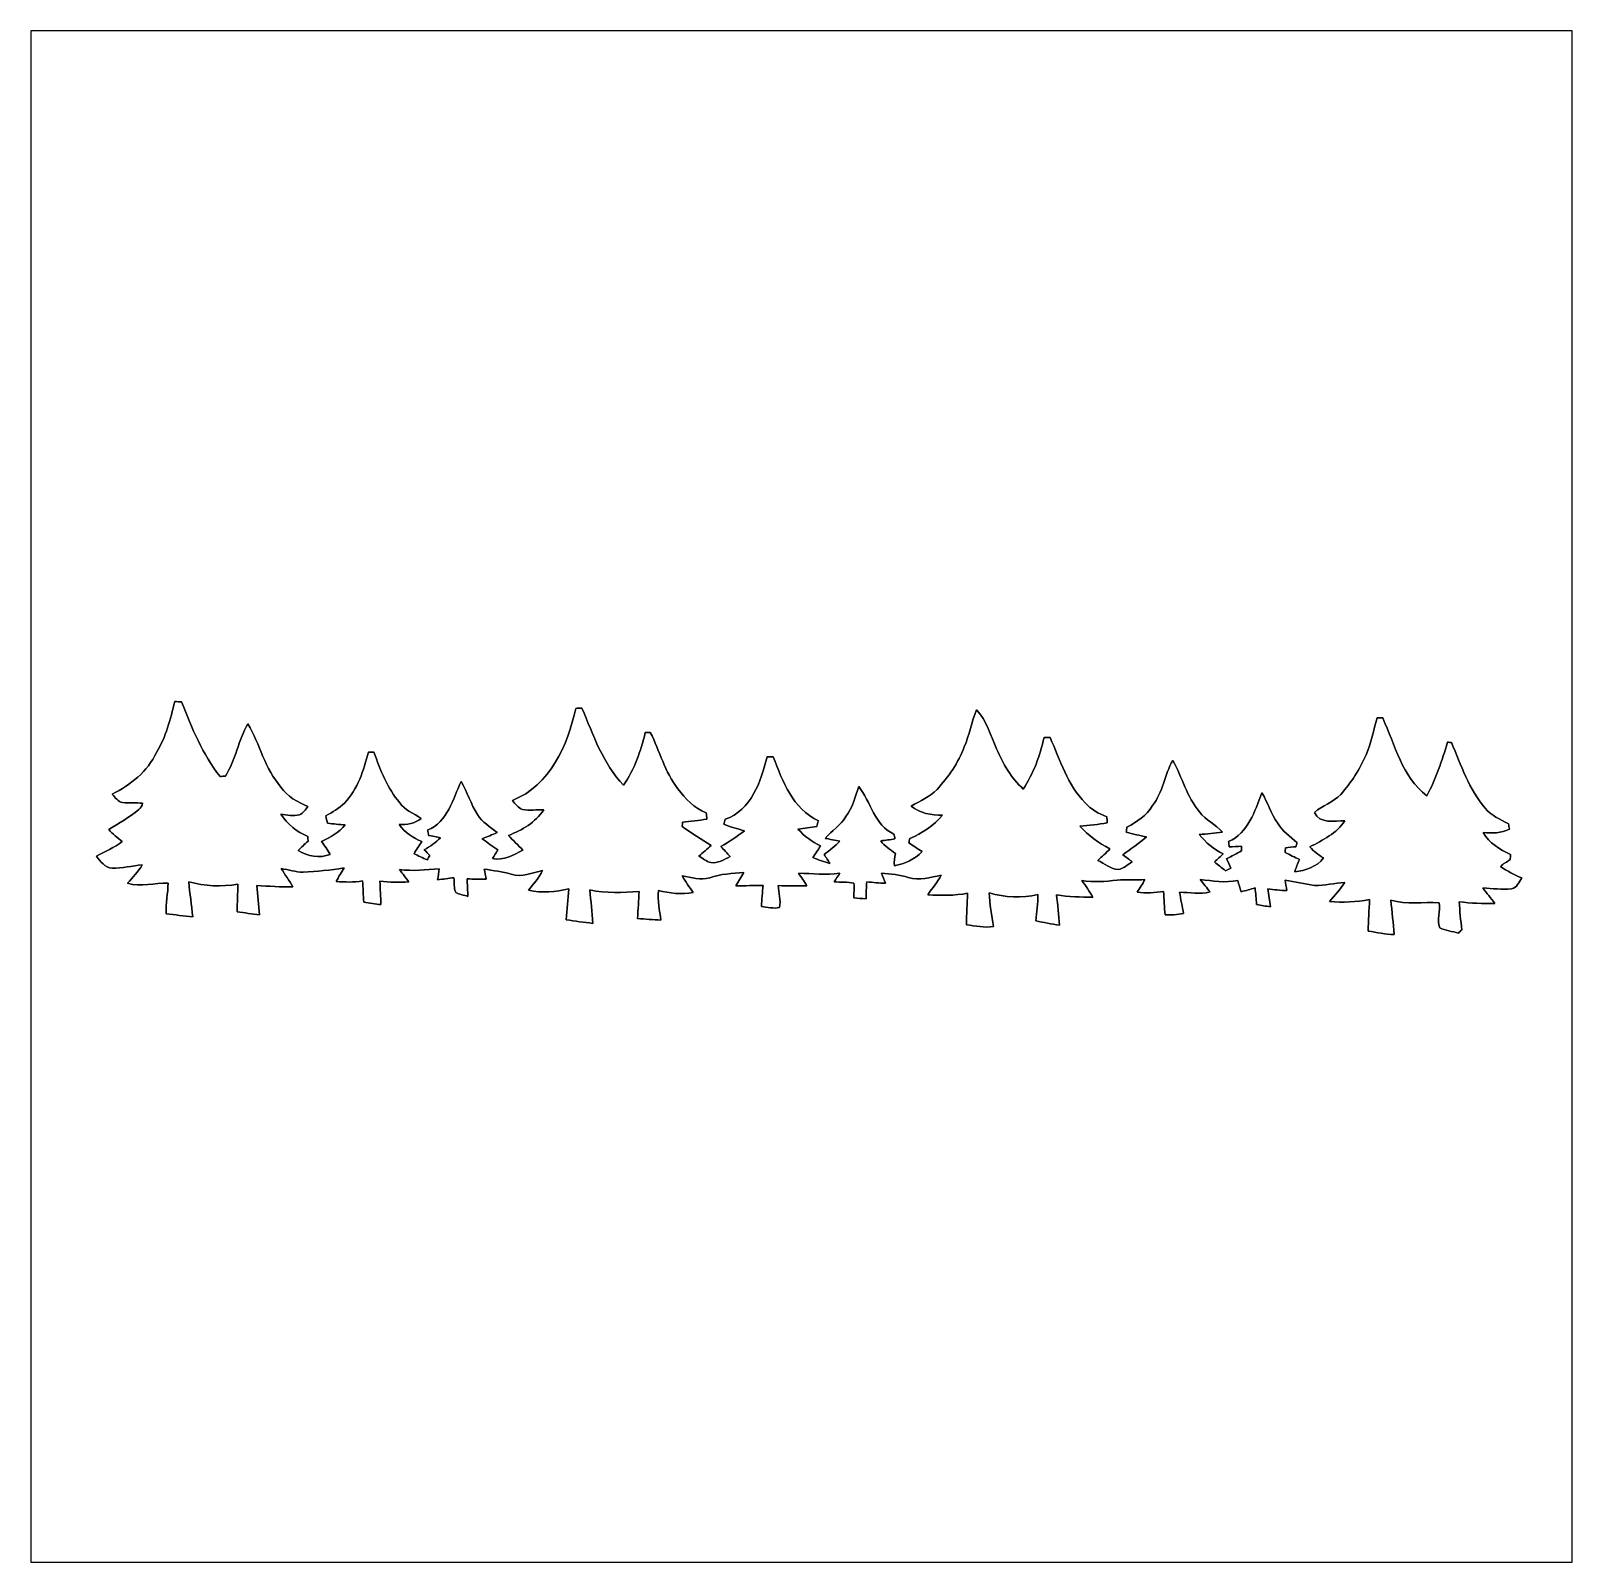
# Model space of a CAD drawing. Header units: centimetres. Extents: x -16.8 to 16.8, y -16.7 to 16.7.
import ezdxf

# ---------------------------------------------------------------- set-up
doc = ezdxf.new("R2010")
doc.units = ezdxf.units.CM
doc.header["$MEASUREMENT"] = 0
doc.layers.add('Layer 1', color=7, linetype='Continuous')

msp = doc.modelspace()

# ---------------------------------------------------------------- linework, layer by layer
at = {"layer": 'Layer 1', "color": 7}
for points, knots in [([(-16.77458, 16.66875), (-16.77458, 16.66875), (16.77458, 16.66875), (16.77458, 16.66875), (16.77458, 16.66875), (16.77458, 16.66875), (16.77458, -16.66875), (16.77458, -16.66875), (16.77458, -16.66875), (16.77458, -16.66875), (-16.77458, -16.66875), (-16.77458, -16.66875), (-16.77458, -16.66875), (-16.77458, -16.66875), (-16.77458, 16.66875), (-16.77458, 16.66875), (-16.77458, 16.66875), (-16.77458, 16.66875), (-16.77458, 16.66875), (-16.77458, 16.66875)], [0, 0, 0, 0, 0.16666667, 0.16666667, 0.16666667, 0.16666667, 0.33333333, 0.33333333, 0.33333333, 0.33333333, 0.5, 0.5, 0.5, 0.5, 0.66666667, 0.66666667, 0.66666667, 0.66666667, 1, 1, 1, 1]), ([(-13.64156, 2.06516), (-13.73787, 1.68346), (-13.82924, 1.29328), (-14.04232, 0.95673), (-14.04232, 0.95673), (-14.23141, 0.54293), (-14.60324, 0.25118), (-15.00223, 0.05256), (-15.00223, 0.05256), (-14.93908, -0.01976), (-14.88017, -0.1143), (-14.77751, -0.13159), (-14.77751, -0.13159), (-14.63322, -0.15311), (-14.48611, -0.127), (-14.34148, -0.14746), (-14.34148, -0.14746), (-14.35523, -0.20038), (-14.3824, -0.25012), (-14.42614, -0.28434), (-14.42614, -0.28434), (-14.62652, -0.45367), (-14.85653, -0.58173), (-15.08019, -0.71684), (-15.08019, -0.71684), (-14.99164, -0.81527), (-14.88687, -0.89641), (-14.78668, -0.98284), (-14.78668, -0.98284), (-14.95884, -1.11231), (-15.15921, -1.19486), (-15.34724, -1.29752), (-15.34724, -1.29752), (-15.26117, -1.41323), (-15.16274, -1.54728), (-15.00681, -1.56245), (-15.00681, -1.56245), (-14.78562, -1.56633), (-14.56902, -1.50566), (-14.34924, -1.48872), (-14.34924, -1.48872), (-14.43602, -1.63724), (-14.55843, -1.7593), (-14.66991, -1.88912), (-14.66991, -1.88912), (-14.37605, -1.97485), (-14.08042, -1.88489), (-13.7855, -1.88419), (-13.7855, -1.88419), (-13.79044, -2.10714), (-13.8363, -2.32833), (-13.82924, -2.55235), (-13.82924, -2.55235), (-13.63663, -2.57528), (-13.44436, -2.60103), (-13.25104, -2.61796), (-13.25104, -2.61796), (-13.27326, -2.36326), (-13.31842, -2.11067), (-13.33465, -1.85561), (-13.33465, -1.85561), (-12.98787, -1.95686), (-12.62204, -1.96568), (-12.26644, -1.90888), (-12.26644, -1.90888), (-12.26926, -2.10855), (-12.28408, -2.30787), (-12.28443, -2.50754), (-12.28443, -2.50754), (-12.12215, -2.53153), (-11.96023, -2.5594), (-11.79724, -2.5781), (-11.79724, -2.5781), (-11.81453, -2.36467), (-11.83675, -2.15194), (-11.85721, -1.93922), (-11.85721, -1.93922), (-11.59545, -1.94945), (-11.33369, -1.97591), (-11.07158, -1.96427), (-11.07158, -1.96427), (-11.14884, -1.82845), (-11.24162, -1.70251), (-11.32417, -1.57021), (-11.32417, -1.57021), (-11.16542, -1.59491), (-11.00984, -1.64359), (-10.84898, -1.65065), (-10.84898, -1.65065), (-10.55017, -1.62454), (-10.25031, -1.6129), (-9.95645, -1.54975), (-9.95645, -1.54975), (-10.01466, -1.65029), (-10.07674, -1.74872), (-10.12966, -1.85279), (-10.12966, -1.85279), (-9.93846, -1.86373), (-9.74549, -1.86972), (-9.55534, -1.83833), (-9.55534, -1.83833), (-9.54511, -1.99143), (-9.53664, -2.14418), (-9.52641, -2.29799), (-9.52641, -2.29799), (-9.40223, -2.31916), (-9.27841, -2.3368), (-9.15317, -2.35444), (-9.15317, -2.35444), (-9.16023, -2.18369), (-9.1694, -2.0126), (-9.17646, -1.84221), (-9.17646, -1.84221), (-8.96655, -1.86549), (-8.75559, -1.87501), (-8.54463, -1.86055), (-8.54463, -1.86055), (-8.61378, -1.77094), (-8.68363, -1.68204), (-8.74818, -1.58962), (-8.74818, -1.58962), (-8.46138, -1.62807), (-8.17386, -1.59703), (-7.88741, -1.57233), (-7.88741, -1.57233), (-7.89869, -1.65276), (-7.90928, -1.7332), (-7.91986, -1.81434), (-7.91986, -1.81434), (-7.80239, -1.79846), (-7.68456, -1.78188), (-7.56673, -1.76848), (-7.56673, -1.76848), (-7.54662, -1.86937), (-7.57626, -1.99284), (-7.52581, -2.09021), (-7.52581, -2.09021), (-7.44432, -2.14136), (-7.34801, -2.13678), (-7.25946, -2.1777), (-7.25946, -2.1777), (-7.2644, -2.08139), (-7.27463, -1.88877), (-7.27957, -1.79211), (-7.27957, -1.79211), (-7.14058, -1.79881), (-7.00193, -1.80023), (-6.86259, -1.80305), (-6.86259, -1.80305), (-6.87634, -1.72861), (-6.89151, -1.65453), (-6.90809, -1.5808), (-6.90809, -1.5808), (-6.71054, -1.61219), (-6.51016, -1.63442), (-6.3179, -1.69228), (-6.3179, -1.69228), (-6.09036, -1.77482), (-5.86105, -1.65135), (-5.63633, -1.61325), (-5.63633, -1.61325), (-5.71253, -1.77341), (-5.83036, -1.90676), (-5.94431, -2.04082), (-5.94431, -2.04082), (-5.65079, -2.10644), (-5.3527, -2.07786), (-5.06307, -2.0126), (-5.06307, -2.0126), (-5.08176, -2.23626), (-5.10469, -2.45957), (-5.1241, -2.68323), (-5.1241, -2.68323), (-4.93042, -2.71321), (-4.73639, -2.74285), (-4.54131, -2.76119), (-4.54131, -2.76119), (-4.55683, -2.51813), (-4.5847, -2.27612), (-4.60693, -2.03376), (-4.60693, -2.03376), (-4.2545, -2.11208), (-3.89255, -2.09056), (-3.53483, -2.06975), (-3.53483, -2.06975), (-3.54189, -2.26448), (-3.55953, -2.45851), (-3.5687, -2.65395), (-3.5687, -2.65395), (-3.39866, -2.66947), (-3.22898, -2.68358), (-3.05823, -2.68993), (-3.05823, -2.68993), (-3.09492, -2.47756), (-3.12632, -2.26342), (-3.11538, -2.04682), (-3.11538, -2.04682), (-2.86773, -2.10749), (-2.61232, -2.13536), (-2.35832, -2.09338), (-2.35832, -2.09338), (-2.43769, -1.97168), (-2.5273, -1.85667), (-2.5968, -1.72861), (-2.5968, -1.72861), (-2.39924, -1.75119), (-2.19463, -1.83868), (-1.99813, -1.76777), (-1.99813, -1.76777), (-1.75966, -1.68522), (-1.50601, -1.6764), (-1.2573, -1.651), (-1.2573, -1.651), (-1.31551, -1.74766), (-1.37407, -1.84432), (-1.42981, -1.94275), (-1.42981, -1.94275), (-1.23225, -1.9431), (-1.03434, -1.94063), (-0.83679, -1.93463), (-0.83679, -1.93463), (-0.85055, -2.08739), (-0.86254, -2.23943), (-0.87066, -2.39289), (-0.87066, -2.39289), (-0.74083, -2.407), (-0.60854, -2.44863), (-0.47837, -2.41618), (-0.47837, -2.41618), (-0.44309, -2.25743), (-0.49777, -2.09656), (-0.50906, -1.93887), (-0.50906, -1.93887), (-0.29951, -1.9498), (-0.09066, -1.94451), (0.11924, -1.94134), (0.11924, -1.94134), (0.05821, -1.84997), (-0.00388, -1.75966), (-0.06385, -1.66864), (-0.06385, -1.66864), (0.2353, -1.67993), (0.53516, -1.70815), (0.83361, -1.67111), (0.83361, -1.67111), (0.79269, -1.7332), (0.75106, -1.79493), (0.71085, -1.85773), (0.71085, -1.85773), (0.85337, -1.86831), (1.00013, -1.84997), (1.13982, -1.88807), (1.13982, -1.88807), (1.15288, -1.99355), (1.137, -2.10009), (1.13806, -2.20662), (1.13806, -2.20662), (1.22802, -2.21474), (1.31586, -2.21897), (1.40723, -2.22814), (1.40723, -2.22814), (1.40829, -2.10361), (1.41041, -1.98085), (1.41852, -1.85738), (1.41852, -1.85738), (1.5554, -1.87184), (1.69086, -1.88207), (1.8288, -1.88983), (1.8288, -1.88983), (1.80128, -1.81645), (1.77236, -1.74343), (1.74413, -1.67076), (1.74413, -1.67076), (1.93957, -1.68557), (2.13607, -1.70427), (2.32445, -1.76213), (2.32445, -1.76213), (2.56399, -1.83444), (2.80705, -1.76001), (3.04271, -1.71238), (3.04271, -1.71238), (2.95875, -1.86373), (2.84621, -1.99637), (2.74955, -2.13924), (2.74955, -2.13924), (3.03812, -2.15688), (3.33163, -2.16182), (3.61632, -2.10361), (3.61632, -2.10361), (3.60609, -2.33292), (3.59128, -2.56293), (3.58916, -2.79259), (3.58916, -2.79259), (3.78389, -2.81658), (3.98074, -2.85962), (4.17759, -2.83245), (4.17759, -2.83245), (4.13632, -2.58763), (4.0954, -2.34244), (4.08693, -2.09444), (4.08693, -2.09444), (4.43089, -2.2038), (4.79319, -2.21403), (5.14526, -2.13572), (5.14526, -2.13572), (5.14773, -2.32728), (5.11916, -2.51707), (5.09834, -2.70722), (5.09834, -2.70722), (5.2705, -2.74179), (5.44371, -2.77777), (5.61834, -2.8007), (5.61834, -2.8007), (5.60035, -2.58057), (5.57283, -2.36149), (5.55343, -2.14136), (5.55343, -2.14136), (5.81342, -2.18969), (6.07836, -2.18899), (6.34224, -2.18828), (6.34224, -2.18828), (6.26851, -2.06375), (6.18172, -1.94769), (6.10411, -1.82598), (6.10411, -1.82598), (6.35741, -1.87431), (6.61494, -1.85173), (6.86858, -1.81857), (6.86858, -1.81857), (7.06967, -1.81398), (7.2711, -1.81892), (7.47254, -1.80799), (7.47254, -1.80799), (7.42386, -1.90288), (7.36494, -1.99178), (7.30885, -2.08209), (7.30885, -2.08209), (7.49935, -2.11843), (7.69126, -2.08668), (7.88211, -2.06622), (7.88211, -2.06622), (7.89023, -2.23661), (7.89658, -2.40771), (7.91281, -2.57775), (7.91281, -2.57775), (8.04686, -2.57916), (8.18303, -2.57457), (8.31532, -2.54776), (8.31532, -2.54776), (8.28675, -2.39254), (8.25465, -2.23838), (8.22889, -2.0828), (8.22889, -2.0828), (8.45009, -2.08844), (8.6741, -2.13113), (8.89247, -2.07786), (8.89247, -2.07786), (8.82191, -1.98649), (8.74642, -1.899), (8.67904, -1.80587), (8.67904, -1.80587), (8.95103, -1.84044), (9.22161, -1.88419), (9.49713, -1.83021), (9.49713, -1.83021), (9.5183, -1.90994), (9.54405, -1.99319), (9.5691, -2.07433), (9.5691, -2.07433), (9.67034, -2.04682), (9.77124, -2.01789), (9.87249, -1.98931), (9.87249, -1.98931), (9.88766, -2.10891), (9.89506, -2.22709), (9.90635, -2.34809), (9.90635, -2.34809), (10.00584, -2.36926), (10.10602, -2.38936), (10.20727, -2.40101), (10.20727, -2.40101), (10.18752, -2.27013), (10.16741, -2.1396), (10.15012, -2.00907), (10.15012, -2.00907), (10.28665, -2.02918), (10.42423, -2.04611), (10.56287, -2.04787), (10.56287, -2.04787), (10.55017, -1.97132), (10.53782, -1.89477), (10.52654, -1.81822), (10.52654, -1.81822), (10.74032, -1.85914), (10.95304, -1.905), (11.16894, -1.93781), (11.16894, -1.93781), (11.38802, -1.93922), (11.60392, -1.88383), (11.82299, -1.87325), (11.82299, -1.87325), (11.7288, -2.02353), (11.60498, -2.15053), (11.49526, -2.28847), (11.49526, -2.28847), (11.78454, -2.30681), (12.07876, -2.30293), (12.36451, -2.24543), (12.36451, -2.24543), (12.35216, -2.47368), (12.33558, -2.70228), (12.33734, -2.93123), (12.33734, -2.93123), (12.52396, -2.9591), (12.71058, -2.9972), (12.90002, -3.00743), (12.90002, -3.00743), (12.88309, -2.75625), (12.84958, -2.50719), (12.82841, -2.25637), (12.82841, -2.25637), (13.17449, -2.36008), (13.53114, -2.28847), (13.88216, -2.3114), (13.88216, -2.3114), (13.92026, -2.49308), (13.81054, -2.68676), (13.89204, -2.86068), (13.89204, -2.86068), (14.01939, -2.91994), (14.16262, -2.93617), (14.29808, -2.97321), (14.29808, -2.97321), (14.32278, -2.94958), (14.34747, -2.92594), (14.37287, -2.90301), (14.37287, -2.90301), (14.34712, -2.69981), (14.32842, -2.49555), (14.31502, -2.29164), (14.31502, -2.29164), (14.57219, -2.32692), (14.83148, -2.32939), (15.09148, -2.32586), (15.09148, -2.32586), (15.00681, -2.21051), (14.90874, -2.10573), (14.82972, -1.98649), (14.82972, -1.98649), (15.03786, -2.00695), (15.246, -2.02812), (15.4559, -2.0133), (15.4559, -2.0133), (15.56985, -1.98332), (15.62135, -1.86655), (15.67568, -1.77377), (15.67568, -1.77377), (15.51517, -1.70356), (15.35747, -1.62384), (15.21319, -1.52435), (15.21319, -1.52435), (15.27563, -1.46297), (15.35289, -1.42028), (15.42732, -1.37513), (15.42732, -1.37513), (15.42838, -1.33809), (15.42944, -1.30104), (15.43085, -1.26436), (15.43085, -1.26436), (15.20084, -1.15111), (14.96801, -1.01212), (14.83431, -0.78564), (14.83431, -0.78564), (15.03116, -0.80504), (15.22836, -0.79798), (15.41004, -0.70767), (15.41004, -0.70767), (15.40439, -0.6798), (15.39311, -0.62371), (15.38746, -0.59584), (15.38746, -0.59584), (15.20649, -0.50236), (15.01211, -0.41593), (14.88264, -0.25259), (14.88264, -0.25259), (14.52774, 0.1584), (14.35488, 0.68192), (14.14815, 1.1751), (14.14815, 1.1751), (14.12593, 1.17651), (14.08183, 1.17969), (14.05996, 1.18145), (14.05996, 1.18145), (13.94425, 0.7807), (13.80807, 0.3877), (13.61264, 0.01764), (13.61264, 0.01764), (13.07112, 0.42298), (12.92331, 1.12607), (12.65061, 1.71027), (12.65061, 1.71027), (12.62062, 1.71097), (12.56065, 1.71203), (12.53067, 1.71274), (12.53067, 1.71274), (12.44671, 1.44392), (12.40684, 1.16134), (12.28901, 0.90417), (12.28901, 0.90417), (12.14931, 0.59302), (11.96657, 0.29845), (11.73656, 0.04621), (11.73656, 0.04621), (11.57958, -0.13229), (11.3351, -0.18979), (11.16295, -0.34819), (11.16295, -0.34819), (11.28183, -0.6036), (11.60251, -0.5274), (11.82864, -0.52846), (11.82864, -0.52846), (11.64872, -0.80363), (11.34392, -0.94509), (11.06558, -1.0989), (11.06558, -1.0989), (11.14989, -1.1938), (11.25291, -1.26929), (11.36015, -1.33703), (11.36015, -1.33703), (11.21692, -1.53458), (10.97033, -1.61466), (10.73679, -1.63724), (10.73679, -1.63724), (10.76501, -1.54658), (10.80064, -1.45838), (10.83839, -1.37125), (10.83839, -1.37125), (10.73432, -1.32327), (10.63202, -1.27176), (10.53077, -1.21849), (10.53077, -1.21849), (10.53077, -1.19239), (10.53112, -1.14018), (10.53147, -1.11407), (10.53147, -1.11407), (10.58827, -1.10913), (10.70222, -1.09926), (10.75902, -1.09432), (10.75902, -1.09432), (10.76572, -1.07174), (10.77877, -1.02694), (10.78512, -1.00436), (10.78512, -1.00436), (10.63413, -0.87171), (10.46374, -0.75459), (10.36214, -0.57679), (10.36214, -0.57679), (10.21609, -0.37606), (10.15436, -0.13088), (10.02065, 0.07691), (10.02065, 0.07691), (9.86649, -0.32279), (9.7215, -0.79128), (9.29605, -0.98002), (9.29605, -0.98002), (9.30099, -1.01918), (9.30592, -1.05833), (9.31122, -1.09784), (9.31122, -1.09784), (9.39694, -1.09079), (9.48796, -1.08726), (9.5758, -1.08091), (9.5758, -1.08091), (9.57686, -1.10702), (9.57897, -1.15923), (9.58039, -1.18533), (9.58039, -1.18533), (9.47067, -1.24248), (9.36307, -1.30069), (9.25371, -1.35714), (9.25371, -1.35714), (9.2837, -1.42558), (9.31369, -1.49401), (9.34261, -1.56351), (9.34261, -1.56351), (9.30381, -1.58044), (9.26536, -1.59773), (9.22726, -1.61537), (9.22726, -1.61537), (9.14647, -1.55081), (9.0678, -1.48766), (8.98878, -1.42381), (8.98878, -1.42381), (9.05439, -1.36807), (9.1186, -1.31022), (9.17822, -1.24778), (9.17822, -1.24778), (8.97431, -1.14864), (8.79687, -1.00577), (8.65681, -0.82691), (8.65681, -0.82691), (8.82544, -0.81703), (8.99195, -0.79834), (9.16023, -0.77682), (9.16023, -0.77682), (9.017, -0.60325), (8.79475, -0.51788), (8.66316, -0.33338), (8.66316, -0.33338), (8.38271, -0.00882), (8.29098, 0.42228), (8.07932, 0.78669), (8.07932, 0.78669), (7.9061, 0.47166), (7.86694, 0.09243), (7.64011, -0.19614), (7.64011, -0.19614), (7.51205, -0.41099), (7.30321, -0.55668), (7.08307, -0.66499), (7.08307, -0.66499), (7.07919, -0.69215), (7.07178, -0.74683), (7.0679, -0.77399), (7.0679, -0.77399), (7.21325, -0.8188), (7.36247, -0.84667), (7.51134, -0.88089), (7.51134, -0.88089), (7.34307, -1.01671), (7.16562, -1.13983), (6.99452, -1.27176), (6.99452, -1.27176), (7.06296, -1.3208), (7.13176, -1.36984), (7.19914, -1.42099), (7.19914, -1.42099), (7.10283, -1.48625), (7.00899, -1.56598), (6.89292, -1.59244), (6.89292, -1.59244), (6.72782, -1.57868), (6.59412, -1.45662), (6.44878, -1.39206), (6.44878, -1.39206), (6.53697, -1.30951), (6.62975, -1.23119), (6.71019, -1.14053), (6.71019, -1.14053), (6.47171, -1.00577), (6.23641, -0.85654), (6.06107, -0.64241), (6.06107, -0.64241), (6.26075, -0.63147), (6.45936, -0.60995), (6.65656, -0.57362), (6.65656, -0.57362), (6.65374, -0.54116), (6.64774, -0.4759), (6.64492, -0.44344), (6.64492, -0.44344), (6.47312, -0.36901), (6.2992, -0.28399), (6.17714, -0.13758), (6.17714, -0.13758), (5.78944, 0.25506), (5.62328, 0.79199), (5.41196, 1.28693), (5.41196, 1.28693), (5.36787, 1.28658), (5.32377, 1.28588), (5.28002, 1.28517), (5.28002, 1.28517), (5.1943, 0.88865), (5.04931, 0.50341), (4.82635, 0.16263), (4.82635, 0.16263), (4.56177, 0.39758), (4.38679, 0.71684), (4.24744, 1.03752), (4.24744, 1.03752), (4.11445, 1.32609), (4.03437, 1.65241), (3.80965, 1.88807), (3.80965, 1.88807), (3.70346, 1.62419), (3.65196, 1.34197), (3.54295, 1.07915), (3.54295, 1.07915), (3.41489, 0.73272), (3.19864, 0.4251), (2.94958, 0.15522), (2.94958, 0.15522), (2.79365, -0.00917), (2.58022, -0.09631), (2.3876, -0.20743), (2.3876, -0.20743), (2.57986, -0.36689), (2.82681, -0.40569), (3.07058, -0.40993), (3.07058, -0.40993), (2.87196, -0.6283), (2.6289, -0.80151), (2.35656, -0.91546), (2.35656, -0.91546), (2.35162, -0.93909), (2.34209, -0.98637), (2.33751, -1.00965), (2.33751, -1.00965), (2.43346, -1.0735), (2.53048, -1.1363), (2.62643, -1.2005), (2.62643, -1.2005), (2.46627, -1.36807), (2.24402, -1.45732), (2.02212, -1.51059), (2.02212, -1.51059), (2.0133, -1.41887), (2.02953, -1.32821), (2.04294, -1.23825), (2.04294, -1.23825), (1.92511, -1.1617), (1.81398, -1.07386), (1.72367, -0.96555), (1.72367, -0.96555), (1.82774, -0.95356), (1.93181, -0.94086), (2.03447, -0.91828), (2.03447, -0.91828), (2.02918, -0.89323), (2.01824, -0.84279), (2.01295, -0.81774), (2.01295, -0.81774), (1.58186, -0.62512), (1.51306, -0.11924), (1.24672, 0.21907), (1.24672, 0.21907), (1.17052, -0.006), (1.11548, -0.24659), (0.9652, -0.43744), (0.9652, -0.43744), (0.85196, -0.62724), (0.66005, -0.74648), (0.51753, -0.91123), (0.51753, -0.91123), (0.59619, -0.92639), (0.75318, -0.95638), (0.8315, -0.97155), (0.8315, -0.97155), (0.73201, -1.08338), (0.60925, -1.17016), (0.49248, -1.26259), (0.49248, -1.26259), (0.53693, -1.3275), (0.58067, -1.39347), (0.62018, -1.46191), (0.62018, -1.46191), (0.49424, -1.42487), (0.37147, -1.37724), (0.25012, -1.32891), (0.25012, -1.32891), (0.30445, -1.24284), (0.36124, -1.15817), (0.41416, -1.07103), (0.41416, -1.07103), (0.22331, -0.99131), (0.06244, -0.86007), (-0.0762, -0.70838), (-0.0762, -0.70838), (0.05927, -0.68862), (0.19509, -0.67098), (0.33091, -0.65193), (0.33091, -0.65193), (0.3429, -0.61031), (0.35525, -0.56903), (0.36759, -0.52811), (0.36759, -0.52811), (-0.19226, -0.2734), (-0.40922, 0.33373), (-0.61524, 0.86536), (-0.61524, 0.86536), (-0.66005, 0.86395), (-0.7045, 0.86254), (-0.7493, 0.86078), (-0.7493, 0.86078), (-0.88265, 0.33232), (-1.09079, -0.30339), (-1.66194, -0.49601), (-1.66194, -0.49601), (-1.66934, -0.52282), (-1.68416, -0.57644), (-1.69157, -0.60325), (-1.69157, -0.60325), (-1.54623, -0.6664), (-1.39206, -0.70273), (-1.24001, -0.74577), (-1.24001, -0.74577), (-1.40441, -0.87066), (-1.57445, -0.98778), (-1.75507, -1.08797), (-1.75507, -1.08797), (-1.6891, -1.16346), (-1.6196, -1.23613), (-1.55046, -1.30916), (-1.55046, -1.30916), (-1.6831, -1.37689), (-1.81998, -1.45697), (-1.97591, -1.43933), (-1.97591, -1.43933), (-2.07116, -1.41041), (-2.15159, -1.34902), (-2.23414, -1.29646), (-2.23414, -1.29646), (-2.14489, -1.22026), (-2.05352, -1.14618), (-1.96638, -1.06751), (-1.96638, -1.06751), (-2.17629, -0.93028), (-2.39148, -0.80116), (-2.59503, -0.6544), (-2.59503, -0.6544), (-2.59398, -0.62971), (-2.59256, -0.58032), (-2.59186, -0.55598), (-2.59186, -0.55598), (-2.41441, -0.53693), (-2.23591, -0.52211), (-2.05952, -0.49354), (-2.05952, -0.49354), (-2.0641, -0.44662), (-2.06834, -0.40005), (-2.07257, -0.35348), (-2.07257, -0.35348), (-2.33327, -0.25929), (-2.52871, -0.05009), (-2.69028, 0.16722), (-2.69028, 0.16722), (-2.97356, 0.53269), (-3.08645, 0.98848), (-3.29036, 1.39629), (-3.29036, 1.39629), (-3.31858, 1.39488), (-3.37467, 1.39171), (-3.40254, 1.3903), (-3.40254, 1.3903), (-3.49426, 0.98496), (-3.63961, 0.59055), (-3.87209, 0.24342), (-3.87209, 0.24342), (-4.32506, 0.71332), (-4.52579, 1.33914), (-4.7812, 1.92299), (-4.7812, 1.92299), (-4.82494, 1.92193), (-4.86869, 1.92052), (-4.91243, 1.91911), (-4.91243, 1.91911), (-5.08811, 1.11725), (-5.47123, 0.23601), (-6.29073, -0.08467), (-6.29073, -0.08467), (-6.22864, -0.15946), (-6.16973, -0.24871), (-6.07378, -0.28222), (-6.07378, -0.28222), (-5.92102, -0.31291), (-5.76263, -0.28258), (-5.60776, -0.29139), (-5.60776, -0.29139), (-5.79649, -0.55845), (-6.07342, -0.7366), (-6.37858, -0.84561), (-6.37858, -0.84561), (-6.27944, -0.95885), (-6.16585, -1.05763), (-6.06319, -1.16699), (-6.06319, -1.16699), (-6.27063, -1.27353), (-6.483, -1.40406), (-6.72677, -1.3522), (-6.72677, -1.3522), (-6.68867, -1.28834), (-6.65021, -1.22555), (-6.61176, -1.1624), (-6.61176, -1.1624), (-6.72571, -1.08479), (-6.83719, -1.00259), (-6.94761, -0.9204), (-6.94761, -0.9204), (-6.84071, -0.87348), (-6.73135, -0.8322), (-6.62446, -0.78458), (-6.62446, -0.78458), (-6.77333, -0.66075), (-6.94972, -0.55809), (-7.05556, -0.39088), (-7.05556, -0.39088), (-7.19279, -0.16263), (-7.27781, 0.09137), (-7.40657, 0.32385), (-7.40657, 0.32385), (-7.59354, -0.05468), (-7.70008, -0.55774), (-8.13647, -0.72919), (-8.13647, -0.72919), (-8.13012, -0.76835), (-8.12377, -0.80786), (-8.11742, -0.84737), (-8.11742, -0.84737), (-8.05251, -0.85972), (-7.92268, -0.88441), (-7.85813, -0.89676), (-7.85813, -0.89676), (-7.96255, -1.00154), (-8.08567, -1.08373), (-8.20949, -1.16346), (-8.20949, -1.16346), (-8.16998, -1.20368), (-8.13012, -1.24319), (-8.09025, -1.28341), (-8.09025, -1.28341), (-8.10366, -1.30704), (-8.13047, -1.35361), (-8.14388, -1.37724), (-8.14388, -1.37724), (-8.2423, -1.33773), (-8.33826, -1.29258), (-8.43351, -1.24601), (-8.43351, -1.24601), (-8.37847, -1.1557), (-8.31885, -1.06856), (-8.26206, -0.97931), (-8.26206, -0.97931), (-8.4582, -0.90205), (-8.63283, -0.78281), (-8.75947, -0.61172), (-8.75947, -0.61172), (-8.58908, -0.61489), (-8.4141, -0.59302), (-8.2804, -0.47696), (-8.2804, -0.47696), (-8.44091, -0.37183), (-8.63, -0.2981), (-8.74395, -0.13617), (-8.74395, -0.13617), (-9.01735, 0.18133), (-9.16517, 0.5782), (-9.30734, 0.96591), (-9.30734, 0.96591), (-9.34685, 0.96661), (-9.38636, 0.96732), (-9.42552, 0.96767), (-9.42552, 0.96767), (-9.52959, 0.57256), (-9.65764, 0.15981), (-9.94657, -0.14323), (-9.94657, -0.14323), (-10.06934, -0.25365), (-10.20974, -0.34361), (-10.35438, -0.42369), (-10.35438, -0.42369), (-10.34203, -0.4766), (-10.32933, -0.52987), (-10.31663, -0.58349), (-10.31663, -0.58349), (-10.18928, -0.59831), (-10.06263, -0.60678), (-9.93458, -0.61807), (-9.93458, -0.61807), (-10.06793, -0.78387), (-10.25525, -0.88935), (-10.44434, -0.97896), (-10.44434, -0.97896), (-10.3826, -1.07315), (-10.31628, -1.16417), (-10.25737, -1.26012), (-10.25737, -1.26012), (-10.48985, -1.35184), (-10.74455, -1.29928), (-10.95587, -1.17687), (-10.95587, -1.17687), (-10.88743, -1.10419), (-10.81334, -1.03717), (-10.73891, -0.97084), (-10.73891, -0.97084), (-10.74103, -0.9458), (-10.74455, -0.89606), (-10.74667, -0.87101), (-10.74667, -0.87101), (-10.98656, -0.77188), (-11.18694, -0.60113), (-11.33404, -0.38735), (-11.33404, -0.38735), (-11.19893, -0.39688), (-11.05923, -0.43991), (-10.92518, -0.39723), (-10.92518, -0.39723), (-10.8458, -0.36266), (-10.79923, -0.28363), (-10.74491, -0.22013), (-10.74491, -0.22013), (-10.9668, -0.12065), (-11.19011, -0.00282), (-11.32946, 0.20532), (-11.32946, 0.20532), (-11.68259, 0.60008), (-11.78666, 1.13348), (-12.04948, 1.58115), (-12.04948, 1.58115), (-12.25973, 1.22484), (-12.31653, 0.79692), (-12.54019, 0.44379), (-12.54019, 0.44379), (-12.56841, 0.44133), (-12.62521, 0.43709), (-12.65379, 0.43462), (-12.65379, 0.43462), (-13.04043, 0.91581), (-13.26691, 1.49507), (-13.49446, 2.06234), (-13.49446, 2.06234), (-13.54349, 2.0634), (-13.59253, 2.06446), (-13.64156, 2.06516)], [0, 0, 0, 0, 0.00389105, 0.00389105, 0.00389105, 0.00389105, 0.0077821, 0.0077821, 0.0077821, 0.0077821, 0.01167315, 0.01167315, 0.01167315, 0.01167315, 0.0155642, 0.0155642, 0.0155642, 0.0155642, 0.01945525, 0.01945525, 0.01945525, 0.01945525, 0.0233463, 0.0233463, 0.0233463, 0.0233463, 0.02723735, 0.02723735, 0.02723735, 0.02723735, 0.0311284, 0.0311284, 0.0311284, 0.0311284, 0.03501946, 0.03501946, 0.03501946, 0.03501946, 0.03891051, 0.03891051, 0.03891051, 0.03891051, 0.04280156, 0.04280156, 0.04280156, 0.04280156, 0.04669261, 0.04669261, 0.04669261, 0.04669261, 0.05058366, 0.05058366, 0.05058366, 0.05058366, 0.05447471, 0.05447471, 0.05447471, 0.05447471, 0.05836576, 0.05836576, 0.05836576, 0.05836576, 0.06225681, 0.06225681, 0.06225681, 0.06225681, 0.06614786, 0.06614786, 0.06614786, 0.06614786, 0.07003891, 0.07003891, 0.07003891, 0.07003891, 0.07392996, 0.07392996, 0.07392996, 0.07392996, 0.07782101, 0.07782101, 0.07782101, 0.07782101, 0.08171206, 0.08171206, 0.08171206, 0.08171206, 0.08560311, 0.08560311, 0.08560311, 0.08560311, 0.08949416, 0.08949416, 0.08949416, 0.08949416, 0.09338521, 0.09338521, 0.09338521, 0.09338521, 0.09727626, 0.09727626, 0.09727626, 0.09727626, 0.10116732, 0.10116732, 0.10116732, 0.10116732, 0.10505837, 0.10505837, 0.10505837, 0.10505837, 0.10894942, 0.10894942, 0.10894942, 0.10894942, 0.11284047, 0.11284047, 0.11284047, 0.11284047, 0.11673152, 0.11673152, 0.11673152, 0.11673152, 0.12062257, 0.12062257, 0.12062257, 0.12062257, 0.12451362, 0.12451362, 0.12451362, 0.12451362, 0.12840467, 0.12840467, 0.12840467, 0.12840467, 0.13229572, 0.13229572, 0.13229572, 0.13229572, 0.13618677, 0.13618677, 0.13618677, 0.13618677, 0.14007782, 0.14007782, 0.14007782, 0.14007782, 0.14396887, 0.14396887, 0.14396887, 0.14396887, 0.14785992, 0.14785992, 0.14785992, 0.14785992, 0.15175097, 0.15175097, 0.15175097, 0.15175097, 0.15564202, 0.15564202, 0.15564202, 0.15564202, 0.15953307, 0.15953307, 0.15953307, 0.15953307, 0.16342412, 0.16342412, 0.16342412, 0.16342412, 0.16731518, 0.16731518, 0.16731518, 0.16731518, 0.17120623, 0.17120623, 0.17120623, 0.17120623, 0.17509728, 0.17509728, 0.17509728, 0.17509728, 0.17898833, 0.17898833, 0.17898833, 0.17898833, 0.18287938, 0.18287938, 0.18287938, 0.18287938, 0.18677043, 0.18677043, 0.18677043, 0.18677043, 0.19066148, 0.19066148, 0.19066148, 0.19066148, 0.19455253, 0.19455253, 0.19455253, 0.19455253, 0.19844358, 0.19844358, 0.19844358, 0.19844358, 0.20233463, 0.20233463, 0.20233463, 0.20233463, 0.20622568, 0.20622568, 0.20622568, 0.20622568, 0.21011673, 0.21011673, 0.21011673, 0.21011673, 0.21400778, 0.21400778, 0.21400778, 0.21400778, 0.21789883, 0.21789883, 0.21789883, 0.21789883, 0.22178988, 0.22178988, 0.22178988, 0.22178988, 0.22568093, 0.22568093, 0.22568093, 0.22568093, 0.22957198, 0.22957198, 0.22957198, 0.22957198, 0.23346304, 0.23346304, 0.23346304, 0.23346304, 0.23735409, 0.23735409, 0.23735409, 0.23735409, 0.24124514, 0.24124514, 0.24124514, 0.24124514, 0.24513619, 0.24513619, 0.24513619, 0.24513619, 0.24902724, 0.24902724, 0.24902724, 0.24902724, 0.25291829, 0.25291829, 0.25291829, 0.25291829, 0.25680934, 0.25680934, 0.25680934, 0.25680934, 0.26070039, 0.26070039, 0.26070039, 0.26070039, 0.26459144, 0.26459144, 0.26459144, 0.26459144, 0.26848249, 0.26848249, 0.26848249, 0.26848249, 0.27237354, 0.27237354, 0.27237354, 0.27237354, 0.27626459, 0.27626459, 0.27626459, 0.27626459, 0.28015564, 0.28015564, 0.28015564, 0.28015564, 0.28404669, 0.28404669, 0.28404669, 0.28404669, 0.28793774, 0.28793774, 0.28793774, 0.28793774, 0.29182879, 0.29182879, 0.29182879, 0.29182879, 0.29571984, 0.29571984, 0.29571984, 0.29571984, 0.29961089, 0.29961089, 0.29961089, 0.29961089, 0.30350195, 0.30350195, 0.30350195, 0.30350195, 0.307393, 0.307393, 0.307393, 0.307393, 0.31128405, 0.31128405, 0.31128405, 0.31128405, 0.3151751, 0.3151751, 0.3151751, 0.3151751, 0.31906615, 0.31906615, 0.31906615, 0.31906615, 0.3229572, 0.3229572, 0.3229572, 0.3229572, 0.32684825, 0.32684825, 0.32684825, 0.32684825, 0.3307393, 0.3307393, 0.3307393, 0.3307393, 0.33463035, 0.33463035, 0.33463035, 0.33463035, 0.3385214, 0.3385214, 0.3385214, 0.3385214, 0.34241245, 0.34241245, 0.34241245, 0.34241245, 0.3463035, 0.3463035, 0.3463035, 0.3463035, 0.35019455, 0.35019455, 0.35019455, 0.35019455, 0.3540856, 0.3540856, 0.3540856, 0.3540856, 0.35797665, 0.35797665, 0.35797665, 0.35797665, 0.3618677, 0.3618677, 0.3618677, 0.3618677, 0.36575875, 0.36575875, 0.36575875, 0.36575875, 0.36964981, 0.36964981, 0.36964981, 0.36964981, 0.37354086, 0.37354086, 0.37354086, 0.37354086, 0.37743191, 0.37743191, 0.37743191, 0.37743191, 0.38132296, 0.38132296, 0.38132296, 0.38132296, 0.38521401, 0.38521401, 0.38521401, 0.38521401, 0.38910506, 0.38910506, 0.38910506, 0.38910506, 0.39299611, 0.39299611, 0.39299611, 0.39299611, 0.39688716, 0.39688716, 0.39688716, 0.39688716, 0.40077821, 0.40077821, 0.40077821, 0.40077821, 0.40466926, 0.40466926, 0.40466926, 0.40466926, 0.40856031, 0.40856031, 0.40856031, 0.40856031, 0.41245136, 0.41245136, 0.41245136, 0.41245136, 0.41634241, 0.41634241, 0.41634241, 0.41634241, 0.42023346, 0.42023346, 0.42023346, 0.42023346, 0.42412451, 0.42412451, 0.42412451, 0.42412451, 0.42801556, 0.42801556, 0.42801556, 0.42801556, 0.43190661, 0.43190661, 0.43190661, 0.43190661, 0.43579767, 0.43579767, 0.43579767, 0.43579767, 0.43968872, 0.43968872, 0.43968872, 0.43968872, 0.44357977, 0.44357977, 0.44357977, 0.44357977, 0.44747082, 0.44747082, 0.44747082, 0.44747082, 0.45136187, 0.45136187, 0.45136187, 0.45136187, 0.45525292, 0.45525292, 0.45525292, 0.45525292, 0.45914397, 0.45914397, 0.45914397, 0.45914397, 0.46303502, 0.46303502, 0.46303502, 0.46303502, 0.46692607, 0.46692607, 0.46692607, 0.46692607, 0.47081712, 0.47081712, 0.47081712, 0.47081712, 0.47470817, 0.47470817, 0.47470817, 0.47470817, 0.47859922, 0.47859922, 0.47859922, 0.47859922, 0.48249027, 0.48249027, 0.48249027, 0.48249027, 0.48638132, 0.48638132, 0.48638132, 0.48638132, 0.49027237, 0.49027237, 0.49027237, 0.49027237, 0.49416342, 0.49416342, 0.49416342, 0.49416342, 0.49805447, 0.49805447, 0.49805447, 0.49805447, 0.50194553, 0.50194553, 0.50194553, 0.50194553, 0.50583658, 0.50583658, 0.50583658, 0.50583658, 0.50972763, 0.50972763, 0.50972763, 0.50972763, 0.51361868, 0.51361868, 0.51361868, 0.51361868, 0.51750973, 0.51750973, 0.51750973, 0.51750973, 0.52140078, 0.52140078, 0.52140078, 0.52140078, 0.52529183, 0.52529183, 0.52529183, 0.52529183, 0.52918288, 0.52918288, 0.52918288, 0.52918288, 0.53307393, 0.53307393, 0.53307393, 0.53307393, 0.53696498, 0.53696498, 0.53696498, 0.53696498, 0.54085603, 0.54085603, 0.54085603, 0.54085603, 0.54474708, 0.54474708, 0.54474708, 0.54474708, 0.54863813, 0.54863813, 0.54863813, 0.54863813, 0.55252918, 0.55252918, 0.55252918, 0.55252918, 0.55642023, 0.55642023, 0.55642023, 0.55642023, 0.56031128, 0.56031128, 0.56031128, 0.56031128, 0.56420233, 0.56420233, 0.56420233, 0.56420233, 0.56809339, 0.56809339, 0.56809339, 0.56809339, 0.57198444, 0.57198444, 0.57198444, 0.57198444, 0.57587549, 0.57587549, 0.57587549, 0.57587549, 0.57976654, 0.57976654, 0.57976654, 0.57976654, 0.58365759, 0.58365759, 0.58365759, 0.58365759, 0.58754864, 0.58754864, 0.58754864, 0.58754864, 0.59143969, 0.59143969, 0.59143969, 0.59143969, 0.59533074, 0.59533074, 0.59533074, 0.59533074, 0.59922179, 0.59922179, 0.59922179, 0.59922179, 0.60311284, 0.60311284, 0.60311284, 0.60311284, 0.60700389, 0.60700389, 0.60700389, 0.60700389, 0.61089494, 0.61089494, 0.61089494, 0.61089494, 0.61478599, 0.61478599, 0.61478599, 0.61478599, 0.61867704, 0.61867704, 0.61867704, 0.61867704, 0.62256809, 0.62256809, 0.62256809, 0.62256809, 0.62645914, 0.62645914, 0.62645914, 0.62645914, 0.63035019, 0.63035019, 0.63035019, 0.63035019, 0.63424125, 0.63424125, 0.63424125, 0.63424125, 0.6381323, 0.6381323, 0.6381323, 0.6381323, 0.64202335, 0.64202335, 0.64202335, 0.64202335, 0.6459144, 0.6459144, 0.6459144, 0.6459144, 0.64980545, 0.64980545, 0.64980545, 0.64980545, 0.6536965, 0.6536965, 0.6536965, 0.6536965, 0.65758755, 0.65758755, 0.65758755, 0.65758755, 0.6614786, 0.6614786, 0.6614786, 0.6614786, 0.66536965, 0.66536965, 0.66536965, 0.66536965, 0.6692607, 0.6692607, 0.6692607, 0.6692607, 0.67315175, 0.67315175, 0.67315175, 0.67315175, 0.6770428, 0.6770428, 0.6770428, 0.6770428, 0.68093385, 0.68093385, 0.68093385, 0.68093385, 0.6848249, 0.6848249, 0.6848249, 0.6848249, 0.68871595, 0.68871595, 0.68871595, 0.68871595, 0.692607, 0.692607, 0.692607, 0.692607, 0.69649805, 0.69649805, 0.69649805, 0.69649805, 0.70038911, 0.70038911, 0.70038911, 0.70038911, 0.70428016, 0.70428016, 0.70428016, 0.70428016, 0.70817121, 0.70817121, 0.70817121, 0.70817121, 0.71206226, 0.71206226, 0.71206226, 0.71206226, 0.71595331, 0.71595331, 0.71595331, 0.71595331, 0.71984436, 0.71984436, 0.71984436, 0.71984436, 0.72373541, 0.72373541, 0.72373541, 0.72373541, 0.72762646, 0.72762646, 0.72762646, 0.72762646, 0.73151751, 0.73151751, 0.73151751, 0.73151751, 0.73540856, 0.73540856, 0.73540856, 0.73540856, 0.73929961, 0.73929961, 0.73929961, 0.73929961, 0.74319066, 0.74319066, 0.74319066, 0.74319066, 0.74708171, 0.74708171, 0.74708171, 0.74708171, 0.75097276, 0.75097276, 0.75097276, 0.75097276, 0.75486381, 0.75486381, 0.75486381, 0.75486381, 0.75875486, 0.75875486, 0.75875486, 0.75875486, 0.76264591, 0.76264591, 0.76264591, 0.76264591, 0.76653696, 0.76653696, 0.76653696, 0.76653696, 0.77042802, 0.77042802, 0.77042802, 0.77042802, 0.77431907, 0.77431907, 0.77431907, 0.77431907, 0.77821012, 0.77821012, 0.77821012, 0.77821012, 0.78210117, 0.78210117, 0.78210117, 0.78210117, 0.78599222, 0.78599222, 0.78599222, 0.78599222, 0.78988327, 0.78988327, 0.78988327, 0.78988327, 0.79377432, 0.79377432, 0.79377432, 0.79377432, 0.79766537, 0.79766537, 0.79766537, 0.79766537, 0.80155642, 0.80155642, 0.80155642, 0.80155642, 0.80544747, 0.80544747, 0.80544747, 0.80544747, 0.80933852, 0.80933852, 0.80933852, 0.80933852, 0.81322957, 0.81322957, 0.81322957, 0.81322957, 0.81712062, 0.81712062, 0.81712062, 0.81712062, 0.82101167, 0.82101167, 0.82101167, 0.82101167, 0.82490272, 0.82490272, 0.82490272, 0.82490272, 0.82879377, 0.82879377, 0.82879377, 0.82879377, 0.83268482, 0.83268482, 0.83268482, 0.83268482, 0.83657588, 0.83657588, 0.83657588, 0.83657588, 0.84046693, 0.84046693, 0.84046693, 0.84046693, 0.84435798, 0.84435798, 0.84435798, 0.84435798, 0.84824903, 0.84824903, 0.84824903, 0.84824903, 0.85214008, 0.85214008, 0.85214008, 0.85214008, 0.85603113, 0.85603113, 0.85603113, 0.85603113, 0.85992218, 0.85992218, 0.85992218, 0.85992218, 0.86381323, 0.86381323, 0.86381323, 0.86381323, 0.86770428, 0.86770428, 0.86770428, 0.86770428, 0.87159533, 0.87159533, 0.87159533, 0.87159533, 0.87548638, 0.87548638, 0.87548638, 0.87548638, 0.87937743, 0.87937743, 0.87937743, 0.87937743, 0.88326848, 0.88326848, 0.88326848, 0.88326848, 0.88715953, 0.88715953, 0.88715953, 0.88715953, 0.89105058, 0.89105058, 0.89105058, 0.89105058, 0.89494163, 0.89494163, 0.89494163, 0.89494163, 0.89883268, 0.89883268, 0.89883268, 0.89883268, 0.90272374, 0.90272374, 0.90272374, 0.90272374, 0.90661479, 0.90661479, 0.90661479, 0.90661479, 0.91050584, 0.91050584, 0.91050584, 0.91050584, 0.91439689, 0.91439689, 0.91439689, 0.91439689, 0.91828794, 0.91828794, 0.91828794, 0.91828794, 0.92217899, 0.92217899, 0.92217899, 0.92217899, 0.92607004, 0.92607004, 0.92607004, 0.92607004, 0.92996109, 0.92996109, 0.92996109, 0.92996109, 0.93385214, 0.93385214, 0.93385214, 0.93385214, 0.93774319, 0.93774319, 0.93774319, 0.93774319, 0.94163424, 0.94163424, 0.94163424, 0.94163424, 0.94552529, 0.94552529, 0.94552529, 0.94552529, 0.94941634, 0.94941634, 0.94941634, 0.94941634, 0.95330739, 0.95330739, 0.95330739, 0.95330739, 0.95719844, 0.95719844, 0.95719844, 0.95719844, 0.96108949, 0.96108949, 0.96108949, 0.96108949, 0.96498054, 0.96498054, 0.96498054, 0.96498054, 0.9688716, 0.9688716, 0.9688716, 0.9688716, 0.97276265, 0.97276265, 0.97276265, 0.97276265, 0.9766537, 0.9766537, 0.9766537, 0.9766537, 0.98054475, 0.98054475, 0.98054475, 0.98054475, 0.9844358, 0.9844358, 0.9844358, 0.9844358, 0.98832685, 0.98832685, 0.98832685, 0.98832685, 0.9922179, 0.9922179, 0.9922179, 0.9922179, 1, 1, 1, 1])]:
    msp.add_open_spline(points, degree=3, knots=knots, dxfattribs=at)
at = {"layer": 'Layer 1', "color": 250}
msp.add_open_spline([(-13.64156, 2.06516), (-13.59253, 2.06446), (-13.54349, 2.0634), (-13.49446, 2.06234), (-13.49446, 2.06234), (-13.26691, 1.49507), (-13.04043, 0.91581), (-12.65379, 0.43462), (-12.65379, 0.43462), (-12.62521, 0.43709), (-12.56841, 0.44133), (-12.54019, 0.44379), (-12.54019, 0.44379), (-12.31653, 0.79692), (-12.25973, 1.22484), (-12.04948, 1.58115), (-12.04948, 1.58115), (-11.78666, 1.13348), (-11.68259, 0.60008), (-11.32946, 0.20532), (-11.32946, 0.20532), (-11.19011, -0.00282), (-10.9668, -0.12065), (-10.74491, -0.22013), (-10.74491, -0.22013), (-10.79923, -0.28363), (-10.8458, -0.36266), (-10.92518, -0.39723), (-10.92518, -0.39723), (-11.05923, -0.43991), (-11.19893, -0.39688), (-11.33404, -0.38735), (-11.33404, -0.38735), (-11.18694, -0.60113), (-10.98656, -0.77188), (-10.74667, -0.87101), (-10.74667, -0.87101), (-10.74455, -0.89606), (-10.74103, -0.9458), (-10.73891, -0.97084), (-10.73891, -0.97084), (-10.81334, -1.03717), (-10.88743, -1.10419), (-10.95587, -1.17687), (-10.95587, -1.17687), (-10.74455, -1.29928), (-10.48985, -1.35184), (-10.25737, -1.26012), (-10.25737, -1.26012), (-10.31628, -1.16417), (-10.3826, -1.07315), (-10.44434, -0.97896), (-10.44434, -0.97896), (-10.25525, -0.88935), (-10.06793, -0.78387), (-9.93458, -0.61807), (-9.93458, -0.61807), (-10.06263, -0.60678), (-10.18928, -0.59831), (-10.31663, -0.58349), (-10.31663, -0.58349), (-10.32933, -0.52987), (-10.34203, -0.4766), (-10.35438, -0.42369), (-10.35438, -0.42369), (-10.20974, -0.34361), (-10.06934, -0.25365), (-9.94657, -0.14323), (-9.94657, -0.14323), (-9.65764, 0.15981), (-9.52959, 0.57256), (-9.42552, 0.96767), (-9.42552, 0.96767), (-9.38636, 0.96732), (-9.34685, 0.96661), (-9.30734, 0.96591), (-9.30734, 0.96591), (-9.16517, 0.5782), (-9.01735, 0.18133), (-8.74395, -0.13617), (-8.74395, -0.13617), (-8.63, -0.2981), (-8.44091, -0.37183), (-8.2804, -0.47696), (-8.2804, -0.47696), (-8.4141, -0.59302), (-8.58908, -0.61489), (-8.75947, -0.61172), (-8.75947, -0.61172), (-8.63283, -0.78281), (-8.4582, -0.90205), (-8.26206, -0.97931), (-8.26206, -0.97931), (-8.31885, -1.06856), (-8.37847, -1.1557), (-8.43351, -1.24601), (-8.43351, -1.24601), (-8.33826, -1.29258), (-8.2423, -1.33773), (-8.14388, -1.37724), (-8.14388, -1.37724), (-8.13047, -1.35361), (-8.10366, -1.30704), (-8.09025, -1.28341), (-8.09025, -1.28341), (-8.13012, -1.24319), (-8.16998, -1.20368), (-8.20949, -1.16346), (-8.20949, -1.16346), (-8.08567, -1.08373), (-7.96255, -1.00154), (-7.85813, -0.89676), (-7.85813, -0.89676), (-7.92268, -0.88441), (-8.05251, -0.85972), (-8.11742, -0.84737), (-8.11742, -0.84737), (-8.12377, -0.80786), (-8.13012, -0.76835), (-8.13647, -0.72919), (-8.13647, -0.72919), (-7.70008, -0.55774), (-7.59354, -0.05468), (-7.40657, 0.32385), (-7.40657, 0.32385), (-7.27781, 0.09137), (-7.19279, -0.16263), (-7.05556, -0.39088), (-7.05556, -0.39088), (-6.94972, -0.55809), (-6.77333, -0.66075), (-6.62446, -0.78458), (-6.62446, -0.78458), (-6.73135, -0.8322), (-6.84071, -0.87348), (-6.94761, -0.9204), (-6.94761, -0.9204), (-6.83719, -1.00259), (-6.72571, -1.08479), (-6.61176, -1.1624), (-6.61176, -1.1624), (-6.65021, -1.22555), (-6.68867, -1.28834), (-6.72677, -1.3522), (-6.72677, -1.3522), (-6.483, -1.40406), (-6.27063, -1.27353), (-6.06319, -1.16699), (-6.06319, -1.16699), (-6.16585, -1.05763), (-6.27944, -0.95885), (-6.37858, -0.84561), (-6.37858, -0.84561), (-6.07342, -0.7366), (-5.79649, -0.55845), (-5.60776, -0.29139), (-5.60776, -0.29139), (-5.76263, -0.28258), (-5.92102, -0.31291), (-6.07378, -0.28222), (-6.07378, -0.28222), (-6.16973, -0.24871), (-6.22864, -0.15946), (-6.29073, -0.08467), (-6.29073, -0.08467), (-5.47123, 0.23601), (-5.08811, 1.11725), (-4.91243, 1.91911), (-4.91243, 1.91911), (-4.86869, 1.92052), (-4.82494, 1.92193), (-4.7812, 1.92299), (-4.7812, 1.92299), (-4.52579, 1.33914), (-4.32506, 0.71332), (-3.87209, 0.24342), (-3.87209, 0.24342), (-3.63961, 0.59055), (-3.49426, 0.98496), (-3.40254, 1.3903), (-3.40254, 1.3903), (-3.37467, 1.39171), (-3.31858, 1.39488), (-3.29036, 1.39629), (-3.29036, 1.39629), (-3.08645, 0.98848), (-2.97356, 0.53269), (-2.69028, 0.16722), (-2.69028, 0.16722), (-2.52871, -0.05009), (-2.33327, -0.25929), (-2.07257, -0.35348), (-2.07257, -0.35348), (-2.06834, -0.40005), (-2.0641, -0.44662), (-2.05952, -0.49354), (-2.05952, -0.49354), (-2.23591, -0.52211), (-2.41441, -0.53693), (-2.59186, -0.55598), (-2.59186, -0.55598), (-2.59256, -0.58032), (-2.59398, -0.62971), (-2.59503, -0.6544), (-2.59503, -0.6544), (-2.39148, -0.80116), (-2.17629, -0.93028), (-1.96638, -1.06751), (-1.96638, -1.06751), (-2.05352, -1.14618), (-2.14489, -1.22026), (-2.23414, -1.29646), (-2.23414, -1.29646), (-2.15159, -1.34902), (-2.07116, -1.41041), (-1.97591, -1.43933), (-1.97591, -1.43933), (-1.81998, -1.45697), (-1.6831, -1.37689), (-1.55046, -1.30916), (-1.55046, -1.30916), (-1.6196, -1.23613), (-1.6891, -1.16346), (-1.75507, -1.08797), (-1.75507, -1.08797), (-1.57445, -0.98778), (-1.40441, -0.87066), (-1.24001, -0.74577), (-1.24001, -0.74577), (-1.39206, -0.70273), (-1.54623, -0.6664), (-1.69157, -0.60325), (-1.69157, -0.60325), (-1.68416, -0.57644), (-1.66934, -0.52282), (-1.66194, -0.49601), (-1.66194, -0.49601), (-1.09079, -0.30339), (-0.88265, 0.33232), (-0.7493, 0.86078), (-0.7493, 0.86078), (-0.7045, 0.86254), (-0.66005, 0.86395), (-0.61524, 0.86536), (-0.61524, 0.86536), (-0.40922, 0.33373), (-0.19226, -0.2734), (0.36759, -0.52811), (0.36759, -0.52811), (0.35525, -0.56903), (0.3429, -0.61031), (0.33091, -0.65193), (0.33091, -0.65193), (0.19509, -0.67098), (0.05927, -0.68862), (-0.0762, -0.70838), (-0.0762, -0.70838), (0.06244, -0.86007), (0.22331, -0.99131), (0.41416, -1.07103), (0.41416, -1.07103), (0.36124, -1.15817), (0.30445, -1.24284), (0.25012, -1.32891), (0.25012, -1.32891), (0.37147, -1.37724), (0.49424, -1.42487), (0.62018, -1.46191), (0.62018, -1.46191), (0.58067, -1.39347), (0.53693, -1.3275), (0.49248, -1.26259), (0.49248, -1.26259), (0.60925, -1.17016), (0.73201, -1.08338), (0.8315, -0.97155), (0.8315, -0.97155), (0.75318, -0.95638), (0.59619, -0.92639), (0.51753, -0.91123), (0.51753, -0.91123), (0.66005, -0.74648), (0.85196, -0.62724), (0.9652, -0.43744), (0.9652, -0.43744), (1.11548, -0.24659), (1.17052, -0.006), (1.24672, 0.21907), (1.24672, 0.21907), (1.51306, -0.11924), (1.58186, -0.62512), (2.01295, -0.81774), (2.01295, -0.81774), (2.01824, -0.84279), (2.02918, -0.89323), (2.03447, -0.91828), (2.03447, -0.91828), (1.93181, -0.94086), (1.82774, -0.95356), (1.72367, -0.96555), (1.72367, -0.96555), (1.81398, -1.07386), (1.92511, -1.1617), (2.04294, -1.23825), (2.04294, -1.23825), (2.02953, -1.32821), (2.0133, -1.41887), (2.02212, -1.51059), (2.02212, -1.51059), (2.24402, -1.45732), (2.46627, -1.36807), (2.62643, -1.2005), (2.62643, -1.2005), (2.53048, -1.1363), (2.43346, -1.0735), (2.33751, -1.00965), (2.33751, -1.00965), (2.34209, -0.98637), (2.35162, -0.93909), (2.35656, -0.91546), (2.35656, -0.91546), (2.6289, -0.80151), (2.87196, -0.6283), (3.07058, -0.40993), (3.07058, -0.40993), (2.82681, -0.40569), (2.57986, -0.36689), (2.3876, -0.20743), (2.3876, -0.20743), (2.58022, -0.09631), (2.79365, -0.00917), (2.94958, 0.15522), (2.94958, 0.15522), (3.19864, 0.4251), (3.41489, 0.73272), (3.54295, 1.07915), (3.54295, 1.07915), (3.65196, 1.34197), (3.70346, 1.62419), (3.80965, 1.88807), (3.80965, 1.88807), (4.03437, 1.65241), (4.11445, 1.32609), (4.24744, 1.03752), (4.24744, 1.03752), (4.38679, 0.71684), (4.56177, 0.39758), (4.82635, 0.16263), (4.82635, 0.16263), (5.04931, 0.50341), (5.1943, 0.88865), (5.28002, 1.28517), (5.28002, 1.28517), (5.32377, 1.28588), (5.36787, 1.28658), (5.41196, 1.28693), (5.41196, 1.28693), (5.62328, 0.79199), (5.78944, 0.25506), (6.17714, -0.13758), (6.17714, -0.13758), (6.2992, -0.28399), (6.47312, -0.36901), (6.64492, -0.44344), (6.64492, -0.44344), (6.64774, -0.4759), (6.65374, -0.54116), (6.65656, -0.57362), (6.65656, -0.57362), (6.45936, -0.60995), (6.26075, -0.63147), (6.06107, -0.64241), (6.06107, -0.64241), (6.23641, -0.85654), (6.47171, -1.00577), (6.71019, -1.14053), (6.71019, -1.14053), (6.62975, -1.23119), (6.53697, -1.30951), (6.44878, -1.39206), (6.44878, -1.39206), (6.59412, -1.45662), (6.72782, -1.57868), (6.89292, -1.59244), (6.89292, -1.59244), (7.00899, -1.56598), (7.10283, -1.48625), (7.19914, -1.42099), (7.19914, -1.42099), (7.13176, -1.36984), (7.06296, -1.3208), (6.99452, -1.27176), (6.99452, -1.27176), (7.16562, -1.13983), (7.34307, -1.01671), (7.51134, -0.88089), (7.51134, -0.88089), (7.36247, -0.84667), (7.21325, -0.8188), (7.0679, -0.77399), (7.0679, -0.77399), (7.07178, -0.74683), (7.07919, -0.69215), (7.08307, -0.66499), (7.08307, -0.66499), (7.30321, -0.55668), (7.51205, -0.41099), (7.64011, -0.19614), (7.64011, -0.19614), (7.86694, 0.09243), (7.9061, 0.47166), (8.07932, 0.78669), (8.07932, 0.78669), (8.29098, 0.42228), (8.38271, -0.00882), (8.66316, -0.33338), (8.66316, -0.33338), (8.79475, -0.51788), (9.017, -0.60325), (9.16023, -0.77682), (9.16023, -0.77682), (8.99195, -0.79834), (8.82544, -0.81703), (8.65681, -0.82691), (8.65681, -0.82691), (8.79687, -1.00577), (8.97431, -1.14864), (9.17822, -1.24778), (9.17822, -1.24778), (9.1186, -1.31022), (9.05439, -1.36807), (8.98878, -1.42381), (8.98878, -1.42381), (9.0678, -1.48766), (9.14647, -1.55081), (9.22726, -1.61537), (9.22726, -1.61537), (9.26536, -1.59773), (9.30381, -1.58044), (9.34261, -1.56351), (9.34261, -1.56351), (9.31369, -1.49401), (9.2837, -1.42558), (9.25371, -1.35714), (9.25371, -1.35714), (9.36307, -1.30069), (9.47067, -1.24248), (9.58039, -1.18533), (9.58039, -1.18533), (9.57897, -1.15923), (9.57686, -1.10702), (9.5758, -1.08091), (9.5758, -1.08091), (9.48796, -1.08726), (9.39694, -1.09079), (9.31122, -1.09784), (9.31122, -1.09784), (9.30592, -1.05833), (9.30099, -1.01918), (9.29605, -0.98002), (9.29605, -0.98002), (9.7215, -0.79128), (9.86649, -0.32279), (10.02065, 0.07691), (10.02065, 0.07691), (10.15436, -0.13088), (10.21609, -0.37606), (10.36214, -0.57679), (10.36214, -0.57679), (10.46374, -0.75459), (10.63413, -0.87171), (10.78512, -1.00436), (10.78512, -1.00436), (10.77877, -1.02694), (10.76572, -1.07174), (10.75902, -1.09432), (10.75902, -1.09432), (10.70222, -1.09926), (10.58827, -1.10913), (10.53147, -1.11407), (10.53147, -1.11407), (10.53112, -1.14018), (10.53077, -1.19239), (10.53077, -1.21849), (10.53077, -1.21849), (10.63202, -1.27176), (10.73432, -1.32327), (10.83839, -1.37125), (10.83839, -1.37125), (10.80064, -1.45838), (10.76501, -1.54658), (10.73679, -1.63724), (10.73679, -1.63724), (10.97033, -1.61466), (11.21692, -1.53458), (11.36015, -1.33703), (11.36015, -1.33703), (11.25291, -1.26929), (11.14989, -1.1938), (11.06558, -1.0989), (11.06558, -1.0989), (11.34392, -0.94509), (11.64872, -0.80363), (11.82864, -0.52846), (11.82864, -0.52846), (11.60251, -0.5274), (11.28183, -0.6036), (11.16295, -0.34819), (11.16295, -0.34819), (11.3351, -0.18979), (11.57958, -0.13229), (11.73656, 0.04621), (11.73656, 0.04621), (11.96657, 0.29845), (12.14931, 0.59302), (12.28901, 0.90417), (12.28901, 0.90417), (12.40684, 1.16134), (12.44671, 1.44392), (12.53067, 1.71274), (12.53067, 1.71274), (12.56065, 1.71203), (12.62062, 1.71097), (12.65061, 1.71027), (12.65061, 1.71027), (12.92331, 1.12607), (13.07112, 0.42298), (13.61264, 0.01764), (13.61264, 0.01764), (13.80807, 0.3877), (13.94425, 0.7807), (14.05996, 1.18145), (14.05996, 1.18145), (14.08183, 1.17969), (14.12593, 1.17651), (14.14815, 1.1751), (14.14815, 1.1751), (14.35488, 0.68192), (14.52774, 0.1584), (14.88264, -0.25259), (14.88264, -0.25259), (15.01211, -0.41593), (15.20649, -0.50236), (15.38746, -0.59584), (15.38746, -0.59584), (15.39311, -0.62371), (15.40439, -0.6798), (15.41004, -0.70767), (15.41004, -0.70767), (15.22836, -0.79798), (15.03116, -0.80504), (14.83431, -0.78564), (14.83431, -0.78564), (14.96801, -1.01212), (15.20084, -1.15111), (15.43085, -1.26436), (15.43085, -1.26436), (15.42944, -1.30104), (15.42838, -1.33809), (15.42732, -1.37513), (15.42732, -1.37513), (15.35289, -1.42028), (15.27563, -1.46297), (15.21319, -1.52435), (15.21319, -1.52435), (15.35747, -1.62384), (15.51517, -1.70356), (15.67568, -1.77377), (15.67568, -1.77377), (15.62135, -1.86655), (15.56985, -1.98332), (15.4559, -2.0133), (15.4559, -2.0133), (15.246, -2.02812), (15.03786, -2.00695), (14.82972, -1.98649), (14.82972, -1.98649), (14.90874, -2.10573), (15.00681, -2.21051), (15.09148, -2.32586), (15.09148, -2.32586), (14.83148, -2.32939), (14.57219, -2.32692), (14.31502, -2.29164), (14.31502, -2.29164), (14.32842, -2.49555), (14.34712, -2.69981), (14.37287, -2.90301), (14.37287, -2.90301), (14.34747, -2.92594), (14.32278, -2.94958), (14.29808, -2.97321), (14.29808, -2.97321), (14.16262, -2.93617), (14.01939, -2.91994), (13.89204, -2.86068), (13.89204, -2.86068), (13.81054, -2.68676), (13.92026, -2.49308), (13.88216, -2.3114), (13.88216, -2.3114), (13.53114, -2.28847), (13.17449, -2.36008), (12.82841, -2.25637), (12.82841, -2.25637), (12.84958, -2.50719), (12.88309, -2.75625), (12.90002, -3.00743), (12.90002, -3.00743), (12.71058, -2.9972), (12.52396, -2.9591), (12.33734, -2.93123), (12.33734, -2.93123), (12.33558, -2.70228), (12.35216, -2.47368), (12.36451, -2.24543), (12.36451, -2.24543), (12.07876, -2.30293), (11.78454, -2.30681), (11.49526, -2.28847), (11.49526, -2.28847), (11.60498, -2.15053), (11.7288, -2.02353), (11.82299, -1.87325), (11.82299, -1.87325), (11.60392, -1.88383), (11.38802, -1.93922), (11.16894, -1.93781), (11.16894, -1.93781), (10.95304, -1.905), (10.74032, -1.85914), (10.52654, -1.81822), (10.52654, -1.81822), (10.53782, -1.89477), (10.55017, -1.97132), (10.56287, -2.04787), (10.56287, -2.04787), (10.42423, -2.04611), (10.28665, -2.02918), (10.15012, -2.00907), (10.15012, -2.00907), (10.16741, -2.1396), (10.18752, -2.27013), (10.20727, -2.40101), (10.20727, -2.40101), (10.10602, -2.38936), (10.00584, -2.36926), (9.90635, -2.34809), (9.90635, -2.34809), (9.89506, -2.22709), (9.88766, -2.10891), (9.87249, -1.98931), (9.87249, -1.98931), (9.77124, -2.01789), (9.67034, -2.04682), (9.5691, -2.07433), (9.5691, -2.07433), (9.54405, -1.99319), (9.5183, -1.90994), (9.49713, -1.83021), (9.49713, -1.83021), (9.22161, -1.88419), (8.95103, -1.84044), (8.67904, -1.80587), (8.67904, -1.80587), (8.74642, -1.899), (8.82191, -1.98649), (8.89247, -2.07786), (8.89247, -2.07786), (8.6741, -2.13113), (8.45009, -2.08844), (8.22889, -2.0828), (8.22889, -2.0828), (8.25465, -2.23838), (8.28675, -2.39254), (8.31532, -2.54776), (8.31532, -2.54776), (8.18303, -2.57457), (8.04686, -2.57916), (7.91281, -2.57775), (7.91281, -2.57775), (7.89658, -2.40771), (7.89023, -2.23661), (7.88211, -2.06622), (7.88211, -2.06622), (7.69126, -2.08668), (7.49935, -2.11843), (7.30885, -2.08209), (7.30885, -2.08209), (7.36494, -1.99178), (7.42386, -1.90288), (7.47254, -1.80799), (7.47254, -1.80799), (7.2711, -1.81892), (7.06967, -1.81398), (6.86858, -1.81857), (6.86858, -1.81857), (6.61494, -1.85173), (6.35741, -1.87431), (6.10411, -1.82598), (6.10411, -1.82598), (6.18172, -1.94769), (6.26851, -2.06375), (6.34224, -2.18828), (6.34224, -2.18828), (6.07836, -2.18899), (5.81342, -2.18969), (5.55343, -2.14136), (5.55343, -2.14136), (5.57283, -2.36149), (5.60035, -2.58057), (5.61834, -2.8007), (5.61834, -2.8007), (5.44371, -2.77777), (5.2705, -2.74179), (5.09834, -2.70722), (5.09834, -2.70722), (5.11916, -2.51707), (5.14773, -2.32728), (5.14526, -2.13572), (5.14526, -2.13572), (4.79319, -2.21403), (4.43089, -2.2038), (4.08693, -2.09444), (4.08693, -2.09444), (4.0954, -2.34244), (4.13632, -2.58763), (4.17759, -2.83245), (4.17759, -2.83245), (3.98074, -2.85962), (3.78389, -2.81658), (3.58916, -2.79259), (3.58916, -2.79259), (3.59128, -2.56293), (3.60609, -2.33292), (3.61632, -2.10361), (3.61632, -2.10361), (3.33163, -2.16182), (3.03812, -2.15688), (2.74955, -2.13924), (2.74955, -2.13924), (2.84621, -1.99637), (2.95875, -1.86373), (3.04271, -1.71238), (3.04271, -1.71238), (2.80705, -1.76001), (2.56399, -1.83444), (2.32445, -1.76213), (2.32445, -1.76213), (2.13607, -1.70427), (1.93957, -1.68557), (1.74413, -1.67076), (1.74413, -1.67076), (1.77236, -1.74343), (1.80128, -1.81645), (1.8288, -1.88983), (1.8288, -1.88983), (1.69086, -1.88207), (1.5554, -1.87184), (1.41852, -1.85738), (1.41852, -1.85738), (1.41041, -1.98085), (1.40829, -2.10361), (1.40723, -2.22814), (1.40723, -2.22814), (1.31586, -2.21897), (1.22802, -2.21474), (1.13806, -2.20662), (1.13806, -2.20662), (1.137, -2.10009), (1.15288, -1.99355), (1.13982, -1.88807), (1.13982, -1.88807), (1.00013, -1.84997), (0.85337, -1.86831), (0.71085, -1.85773), (0.71085, -1.85773), (0.75106, -1.79493), (0.79269, -1.7332), (0.83361, -1.67111), (0.83361, -1.67111), (0.53516, -1.70815), (0.2353, -1.67993), (-0.06385, -1.66864), (-0.06385, -1.66864), (-0.00388, -1.75966), (0.05821, -1.84997), (0.11924, -1.94134), (0.11924, -1.94134), (-0.09066, -1.94451), (-0.29951, -1.9498), (-0.50906, -1.93887), (-0.50906, -1.93887), (-0.49777, -2.09656), (-0.44309, -2.25743), (-0.47837, -2.41618), (-0.47837, -2.41618), (-0.60854, -2.44863), (-0.74083, -2.407), (-0.87066, -2.39289), (-0.87066, -2.39289), (-0.86254, -2.23943), (-0.85055, -2.08739), (-0.83679, -1.93463), (-0.83679, -1.93463), (-1.03434, -1.94063), (-1.23225, -1.9431), (-1.42981, -1.94275), (-1.42981, -1.94275), (-1.37407, -1.84432), (-1.31551, -1.74766), (-1.2573, -1.651), (-1.2573, -1.651), (-1.50601, -1.6764), (-1.75966, -1.68522), (-1.99813, -1.76777), (-1.99813, -1.76777), (-2.19463, -1.83868), (-2.39924, -1.75119), (-2.5968, -1.72861), (-2.5968, -1.72861), (-2.5273, -1.85667), (-2.43769, -1.97168), (-2.35832, -2.09338), (-2.35832, -2.09338), (-2.61232, -2.13536), (-2.86773, -2.10749), (-3.11538, -2.04682), (-3.11538, -2.04682), (-3.12632, -2.26342), (-3.09492, -2.47756), (-3.05823, -2.68993), (-3.05823, -2.68993), (-3.22898, -2.68358), (-3.39866, -2.66947), (-3.5687, -2.65395), (-3.5687, -2.65395), (-3.55953, -2.45851), (-3.54189, -2.26448), (-3.53483, -2.06975), (-3.53483, -2.06975), (-3.89255, -2.09056), (-4.2545, -2.11208), (-4.60693, -2.03376), (-4.60693, -2.03376), (-4.5847, -2.27612), (-4.55683, -2.51813), (-4.54131, -2.76119), (-4.54131, -2.76119), (-4.73639, -2.74285), (-4.93042, -2.71321), (-5.1241, -2.68323), (-5.1241, -2.68323), (-5.10469, -2.45957), (-5.08176, -2.23626), (-5.06307, -2.0126), (-5.06307, -2.0126), (-5.3527, -2.07786), (-5.65079, -2.10644), (-5.94431, -2.04082), (-5.94431, -2.04082), (-5.83036, -1.90676), (-5.71253, -1.77341), (-5.63633, -1.61325), (-5.63633, -1.61325), (-5.86105, -1.65135), (-6.09036, -1.77482), (-6.3179, -1.69228), (-6.3179, -1.69228), (-6.51016, -1.63442), (-6.71054, -1.61219), (-6.90809, -1.5808), (-6.90809, -1.5808), (-6.89151, -1.65453), (-6.87634, -1.72861), (-6.86259, -1.80305), (-6.86259, -1.80305), (-7.00193, -1.80023), (-7.14058, -1.79881), (-7.27957, -1.79211), (-7.27957, -1.79211), (-7.27463, -1.88877), (-7.2644, -2.08139), (-7.25946, -2.1777), (-7.25946, -2.1777), (-7.34801, -2.13678), (-7.44432, -2.14136), (-7.52581, -2.09021), (-7.52581, -2.09021), (-7.57626, -1.99284), (-7.54662, -1.86937), (-7.56673, -1.76848), (-7.56673, -1.76848), (-7.68456, -1.78188), (-7.80239, -1.79846), (-7.91986, -1.81434), (-7.91986, -1.81434), (-7.90928, -1.7332), (-7.89869, -1.65276), (-7.88741, -1.57233), (-7.88741, -1.57233), (-8.17386, -1.59703), (-8.46138, -1.62807), (-8.74818, -1.58962), (-8.74818, -1.58962), (-8.68363, -1.68204), (-8.61378, -1.77094), (-8.54463, -1.86055), (-8.54463, -1.86055), (-8.75559, -1.87501), (-8.96655, -1.86549), (-9.17646, -1.84221), (-9.17646, -1.84221), (-9.1694, -2.0126), (-9.16023, -2.18369), (-9.15317, -2.35444), (-9.15317, -2.35444), (-9.27841, -2.3368), (-9.40223, -2.31916), (-9.52641, -2.29799), (-9.52641, -2.29799), (-9.53664, -2.14418), (-9.54511, -1.99143), (-9.55534, -1.83833), (-9.55534, -1.83833), (-9.74549, -1.86972), (-9.93846, -1.86373), (-10.12966, -1.85279), (-10.12966, -1.85279), (-10.07674, -1.74872), (-10.01466, -1.65029), (-9.95645, -1.54975), (-9.95645, -1.54975), (-10.25031, -1.6129), (-10.55017, -1.62454), (-10.84898, -1.65065), (-10.84898, -1.65065), (-11.00984, -1.64359), (-11.16542, -1.59491), (-11.32417, -1.57021), (-11.32417, -1.57021), (-11.24162, -1.70251), (-11.14884, -1.82845), (-11.07158, -1.96427), (-11.07158, -1.96427), (-11.33369, -1.97591), (-11.59545, -1.94945), (-11.85721, -1.93922), (-11.85721, -1.93922), (-11.83675, -2.15194), (-11.81453, -2.36467), (-11.79724, -2.5781), (-11.79724, -2.5781), (-11.96023, -2.5594), (-12.12215, -2.53153), (-12.28443, -2.50754), (-12.28443, -2.50754), (-12.28408, -2.30787), (-12.26926, -2.10855), (-12.26644, -1.90888), (-12.26644, -1.90888), (-12.62204, -1.96568), (-12.98787, -1.95686), (-13.33465, -1.85561), (-13.33465, -1.85561), (-13.31842, -2.11067), (-13.27326, -2.36326), (-13.25104, -2.61796), (-13.25104, -2.61796), (-13.44436, -2.60103), (-13.63663, -2.57528), (-13.82924, -2.55235), (-13.82924, -2.55235), (-13.8363, -2.32833), (-13.79044, -2.10714), (-13.7855, -1.88419), (-13.7855, -1.88419), (-14.08042, -1.88489), (-14.37605, -1.97485), (-14.66991, -1.88912), (-14.66991, -1.88912), (-14.55843, -1.7593), (-14.43602, -1.63724), (-14.34924, -1.48872), (-14.34924, -1.48872), (-14.56902, -1.50566), (-14.78562, -1.56633), (-15.00681, -1.56245), (-15.00681, -1.56245), (-15.16274, -1.54728), (-15.26117, -1.41323), (-15.34724, -1.29752), (-15.34724, -1.29752), (-15.15921, -1.19486), (-14.95884, -1.11231), (-14.78668, -0.98284), (-14.78668, -0.98284), (-14.88687, -0.89641), (-14.99164, -0.81527), (-15.08019, -0.71684), (-15.08019, -0.71684), (-14.85653, -0.58173), (-14.62652, -0.45367), (-14.42614, -0.28434), (-14.42614, -0.28434), (-14.3824, -0.25012), (-14.35523, -0.20038), (-14.34148, -0.14746), (-14.34148, -0.14746), (-14.48611, -0.127), (-14.63322, -0.15311), (-14.77751, -0.13159), (-14.77751, -0.13159), (-14.88017, -0.1143), (-14.93908, -0.01976), (-15.00223, 0.05256), (-15.00223, 0.05256), (-14.60324, 0.25118), (-14.23141, 0.54293), (-14.04232, 0.95673), (-14.04232, 0.95673), (-13.82924, 1.29328), (-13.73787, 1.68346), (-13.64156, 2.06516)], degree=3, knots=[0, 0, 0, 0, 0.00389105, 0.00389105, 0.00389105, 0.00389105, 0.0077821, 0.0077821, 0.0077821, 0.0077821, 0.01167315, 0.01167315, 0.01167315, 0.01167315, 0.0155642, 0.0155642, 0.0155642, 0.0155642, 0.01945525, 0.01945525, 0.01945525, 0.01945525, 0.0233463, 0.0233463, 0.0233463, 0.0233463, 0.02723735, 0.02723735, 0.02723735, 0.02723735, 0.0311284, 0.0311284, 0.0311284, 0.0311284, 0.03501946, 0.03501946, 0.03501946, 0.03501946, 0.03891051, 0.03891051, 0.03891051, 0.03891051, 0.04280156, 0.04280156, 0.04280156, 0.04280156, 0.04669261, 0.04669261, 0.04669261, 0.04669261, 0.05058366, 0.05058366, 0.05058366, 0.05058366, 0.05447471, 0.05447471, 0.05447471, 0.05447471, 0.05836576, 0.05836576, 0.05836576, 0.05836576, 0.06225681, 0.06225681, 0.06225681, 0.06225681, 0.06614786, 0.06614786, 0.06614786, 0.06614786, 0.07003891, 0.07003891, 0.07003891, 0.07003891, 0.07392996, 0.07392996, 0.07392996, 0.07392996, 0.07782101, 0.07782101, 0.07782101, 0.07782101, 0.08171206, 0.08171206, 0.08171206, 0.08171206, 0.08560311, 0.08560311, 0.08560311, 0.08560311, 0.08949416, 0.08949416, 0.08949416, 0.08949416, 0.09338521, 0.09338521, 0.09338521, 0.09338521, 0.09727626, 0.09727626, 0.09727626, 0.09727626, 0.10116732, 0.10116732, 0.10116732, 0.10116732, 0.10505837, 0.10505837, 0.10505837, 0.10505837, 0.10894942, 0.10894942, 0.10894942, 0.10894942, 0.11284047, 0.11284047, 0.11284047, 0.11284047, 0.11673152, 0.11673152, 0.11673152, 0.11673152, 0.12062257, 0.12062257, 0.12062257, 0.12062257, 0.12451362, 0.12451362, 0.12451362, 0.12451362, 0.12840467, 0.12840467, 0.12840467, 0.12840467, 0.13229572, 0.13229572, 0.13229572, 0.13229572, 0.13618677, 0.13618677, 0.13618677, 0.13618677, 0.14007782, 0.14007782, 0.14007782, 0.14007782, 0.14396887, 0.14396887, 0.14396887, 0.14396887, 0.14785992, 0.14785992, 0.14785992, 0.14785992, 0.15175097, 0.15175097, 0.15175097, 0.15175097, 0.15564202, 0.15564202, 0.15564202, 0.15564202, 0.15953307, 0.15953307, 0.15953307, 0.15953307, 0.16342412, 0.16342412, 0.16342412, 0.16342412, 0.16731518, 0.16731518, 0.16731518, 0.16731518, 0.17120623, 0.17120623, 0.17120623, 0.17120623, 0.17509728, 0.17509728, 0.17509728, 0.17509728, 0.17898833, 0.17898833, 0.17898833, 0.17898833, 0.18287938, 0.18287938, 0.18287938, 0.18287938, 0.18677043, 0.18677043, 0.18677043, 0.18677043, 0.19066148, 0.19066148, 0.19066148, 0.19066148, 0.19455253, 0.19455253, 0.19455253, 0.19455253, 0.19844358, 0.19844358, 0.19844358, 0.19844358, 0.20233463, 0.20233463, 0.20233463, 0.20233463, 0.20622568, 0.20622568, 0.20622568, 0.20622568, 0.21011673, 0.21011673, 0.21011673, 0.21011673, 0.21400778, 0.21400778, 0.21400778, 0.21400778, 0.21789883, 0.21789883, 0.21789883, 0.21789883, 0.22178988, 0.22178988, 0.22178988, 0.22178988, 0.22568093, 0.22568093, 0.22568093, 0.22568093, 0.22957198, 0.22957198, 0.22957198, 0.22957198, 0.23346304, 0.23346304, 0.23346304, 0.23346304, 0.23735409, 0.23735409, 0.23735409, 0.23735409, 0.24124514, 0.24124514, 0.24124514, 0.24124514, 0.24513619, 0.24513619, 0.24513619, 0.24513619, 0.24902724, 0.24902724, 0.24902724, 0.24902724, 0.25291829, 0.25291829, 0.25291829, 0.25291829, 0.25680934, 0.25680934, 0.25680934, 0.25680934, 0.26070039, 0.26070039, 0.26070039, 0.26070039, 0.26459144, 0.26459144, 0.26459144, 0.26459144, 0.26848249, 0.26848249, 0.26848249, 0.26848249, 0.27237354, 0.27237354, 0.27237354, 0.27237354, 0.27626459, 0.27626459, 0.27626459, 0.27626459, 0.28015564, 0.28015564, 0.28015564, 0.28015564, 0.28404669, 0.28404669, 0.28404669, 0.28404669, 0.28793774, 0.28793774, 0.28793774, 0.28793774, 0.29182879, 0.29182879, 0.29182879, 0.29182879, 0.29571984, 0.29571984, 0.29571984, 0.29571984, 0.29961089, 0.29961089, 0.29961089, 0.29961089, 0.30350195, 0.30350195, 0.30350195, 0.30350195, 0.307393, 0.307393, 0.307393, 0.307393, 0.31128405, 0.31128405, 0.31128405, 0.31128405, 0.3151751, 0.3151751, 0.3151751, 0.3151751, 0.31906615, 0.31906615, 0.31906615, 0.31906615, 0.3229572, 0.3229572, 0.3229572, 0.3229572, 0.32684825, 0.32684825, 0.32684825, 0.32684825, 0.3307393, 0.3307393, 0.3307393, 0.3307393, 0.33463035, 0.33463035, 0.33463035, 0.33463035, 0.3385214, 0.3385214, 0.3385214, 0.3385214, 0.34241245, 0.34241245, 0.34241245, 0.34241245, 0.3463035, 0.3463035, 0.3463035, 0.3463035, 0.35019455, 0.35019455, 0.35019455, 0.35019455, 0.3540856, 0.3540856, 0.3540856, 0.3540856, 0.35797665, 0.35797665, 0.35797665, 0.35797665, 0.3618677, 0.3618677, 0.3618677, 0.3618677, 0.36575875, 0.36575875, 0.36575875, 0.36575875, 0.36964981, 0.36964981, 0.36964981, 0.36964981, 0.37354086, 0.37354086, 0.37354086, 0.37354086, 0.37743191, 0.37743191, 0.37743191, 0.37743191, 0.38132296, 0.38132296, 0.38132296, 0.38132296, 0.38521401, 0.38521401, 0.38521401, 0.38521401, 0.38910506, 0.38910506, 0.38910506, 0.38910506, 0.39299611, 0.39299611, 0.39299611, 0.39299611, 0.39688716, 0.39688716, 0.39688716, 0.39688716, 0.40077821, 0.40077821, 0.40077821, 0.40077821, 0.40466926, 0.40466926, 0.40466926, 0.40466926, 0.40856031, 0.40856031, 0.40856031, 0.40856031, 0.41245136, 0.41245136, 0.41245136, 0.41245136, 0.41634241, 0.41634241, 0.41634241, 0.41634241, 0.42023346, 0.42023346, 0.42023346, 0.42023346, 0.42412451, 0.42412451, 0.42412451, 0.42412451, 0.42801556, 0.42801556, 0.42801556, 0.42801556, 0.43190661, 0.43190661, 0.43190661, 0.43190661, 0.43579767, 0.43579767, 0.43579767, 0.43579767, 0.43968872, 0.43968872, 0.43968872, 0.43968872, 0.44357977, 0.44357977, 0.44357977, 0.44357977, 0.44747082, 0.44747082, 0.44747082, 0.44747082, 0.45136187, 0.45136187, 0.45136187, 0.45136187, 0.45525292, 0.45525292, 0.45525292, 0.45525292, 0.45914397, 0.45914397, 0.45914397, 0.45914397, 0.46303502, 0.46303502, 0.46303502, 0.46303502, 0.46692607, 0.46692607, 0.46692607, 0.46692607, 0.47081712, 0.47081712, 0.47081712, 0.47081712, 0.47470817, 0.47470817, 0.47470817, 0.47470817, 0.47859922, 0.47859922, 0.47859922, 0.47859922, 0.48249027, 0.48249027, 0.48249027, 0.48249027, 0.48638132, 0.48638132, 0.48638132, 0.48638132, 0.49027237, 0.49027237, 0.49027237, 0.49027237, 0.49416342, 0.49416342, 0.49416342, 0.49416342, 0.49805447, 0.49805447, 0.49805447, 0.49805447, 0.50194553, 0.50194553, 0.50194553, 0.50194553, 0.50583658, 0.50583658, 0.50583658, 0.50583658, 0.50972763, 0.50972763, 0.50972763, 0.50972763, 0.51361868, 0.51361868, 0.51361868, 0.51361868, 0.51750973, 0.51750973, 0.51750973, 0.51750973, 0.52140078, 0.52140078, 0.52140078, 0.52140078, 0.52529183, 0.52529183, 0.52529183, 0.52529183, 0.52918288, 0.52918288, 0.52918288, 0.52918288, 0.53307393, 0.53307393, 0.53307393, 0.53307393, 0.53696498, 0.53696498, 0.53696498, 0.53696498, 0.54085603, 0.54085603, 0.54085603, 0.54085603, 0.54474708, 0.54474708, 0.54474708, 0.54474708, 0.54863813, 0.54863813, 0.54863813, 0.54863813, 0.55252918, 0.55252918, 0.55252918, 0.55252918, 0.55642023, 0.55642023, 0.55642023, 0.55642023, 0.56031128, 0.56031128, 0.56031128, 0.56031128, 0.56420233, 0.56420233, 0.56420233, 0.56420233, 0.56809339, 0.56809339, 0.56809339, 0.56809339, 0.57198444, 0.57198444, 0.57198444, 0.57198444, 0.57587549, 0.57587549, 0.57587549, 0.57587549, 0.57976654, 0.57976654, 0.57976654, 0.57976654, 0.58365759, 0.58365759, 0.58365759, 0.58365759, 0.58754864, 0.58754864, 0.58754864, 0.58754864, 0.59143969, 0.59143969, 0.59143969, 0.59143969, 0.59533074, 0.59533074, 0.59533074, 0.59533074, 0.59922179, 0.59922179, 0.59922179, 0.59922179, 0.60311284, 0.60311284, 0.60311284, 0.60311284, 0.60700389, 0.60700389, 0.60700389, 0.60700389, 0.61089494, 0.61089494, 0.61089494, 0.61089494, 0.61478599, 0.61478599, 0.61478599, 0.61478599, 0.61867704, 0.61867704, 0.61867704, 0.61867704, 0.62256809, 0.62256809, 0.62256809, 0.62256809, 0.62645914, 0.62645914, 0.62645914, 0.62645914, 0.63035019, 0.63035019, 0.63035019, 0.63035019, 0.63424125, 0.63424125, 0.63424125, 0.63424125, 0.6381323, 0.6381323, 0.6381323, 0.6381323, 0.64202335, 0.64202335, 0.64202335, 0.64202335, 0.6459144, 0.6459144, 0.6459144, 0.6459144, 0.64980545, 0.64980545, 0.64980545, 0.64980545, 0.6536965, 0.6536965, 0.6536965, 0.6536965, 0.65758755, 0.65758755, 0.65758755, 0.65758755, 0.6614786, 0.6614786, 0.6614786, 0.6614786, 0.66536965, 0.66536965, 0.66536965, 0.66536965, 0.6692607, 0.6692607, 0.6692607, 0.6692607, 0.67315175, 0.67315175, 0.67315175, 0.67315175, 0.6770428, 0.6770428, 0.6770428, 0.6770428, 0.68093385, 0.68093385, 0.68093385, 0.68093385, 0.6848249, 0.6848249, 0.6848249, 0.6848249, 0.68871595, 0.68871595, 0.68871595, 0.68871595, 0.692607, 0.692607, 0.692607, 0.692607, 0.69649805, 0.69649805, 0.69649805, 0.69649805, 0.70038911, 0.70038911, 0.70038911, 0.70038911, 0.70428016, 0.70428016, 0.70428016, 0.70428016, 0.70817121, 0.70817121, 0.70817121, 0.70817121, 0.71206226, 0.71206226, 0.71206226, 0.71206226, 0.71595331, 0.71595331, 0.71595331, 0.71595331, 0.71984436, 0.71984436, 0.71984436, 0.71984436, 0.72373541, 0.72373541, 0.72373541, 0.72373541, 0.72762646, 0.72762646, 0.72762646, 0.72762646, 0.73151751, 0.73151751, 0.73151751, 0.73151751, 0.73540856, 0.73540856, 0.73540856, 0.73540856, 0.73929961, 0.73929961, 0.73929961, 0.73929961, 0.74319066, 0.74319066, 0.74319066, 0.74319066, 0.74708171, 0.74708171, 0.74708171, 0.74708171, 0.75097276, 0.75097276, 0.75097276, 0.75097276, 0.75486381, 0.75486381, 0.75486381, 0.75486381, 0.75875486, 0.75875486, 0.75875486, 0.75875486, 0.76264591, 0.76264591, 0.76264591, 0.76264591, 0.76653696, 0.76653696, 0.76653696, 0.76653696, 0.77042802, 0.77042802, 0.77042802, 0.77042802, 0.77431907, 0.77431907, 0.77431907, 0.77431907, 0.77821012, 0.77821012, 0.77821012, 0.77821012, 0.78210117, 0.78210117, 0.78210117, 0.78210117, 0.78599222, 0.78599222, 0.78599222, 0.78599222, 0.78988327, 0.78988327, 0.78988327, 0.78988327, 0.79377432, 0.79377432, 0.79377432, 0.79377432, 0.79766537, 0.79766537, 0.79766537, 0.79766537, 0.80155642, 0.80155642, 0.80155642, 0.80155642, 0.80544747, 0.80544747, 0.80544747, 0.80544747, 0.80933852, 0.80933852, 0.80933852, 0.80933852, 0.81322957, 0.81322957, 0.81322957, 0.81322957, 0.81712062, 0.81712062, 0.81712062, 0.81712062, 0.82101167, 0.82101167, 0.82101167, 0.82101167, 0.82490272, 0.82490272, 0.82490272, 0.82490272, 0.82879377, 0.82879377, 0.82879377, 0.82879377, 0.83268482, 0.83268482, 0.83268482, 0.83268482, 0.83657588, 0.83657588, 0.83657588, 0.83657588, 0.84046693, 0.84046693, 0.84046693, 0.84046693, 0.84435798, 0.84435798, 0.84435798, 0.84435798, 0.84824903, 0.84824903, 0.84824903, 0.84824903, 0.85214008, 0.85214008, 0.85214008, 0.85214008, 0.85603113, 0.85603113, 0.85603113, 0.85603113, 0.85992218, 0.85992218, 0.85992218, 0.85992218, 0.86381323, 0.86381323, 0.86381323, 0.86381323, 0.86770428, 0.86770428, 0.86770428, 0.86770428, 0.87159533, 0.87159533, 0.87159533, 0.87159533, 0.87548638, 0.87548638, 0.87548638, 0.87548638, 0.87937743, 0.87937743, 0.87937743, 0.87937743, 0.88326848, 0.88326848, 0.88326848, 0.88326848, 0.88715953, 0.88715953, 0.88715953, 0.88715953, 0.89105058, 0.89105058, 0.89105058, 0.89105058, 0.89494163, 0.89494163, 0.89494163, 0.89494163, 0.89883268, 0.89883268, 0.89883268, 0.89883268, 0.90272374, 0.90272374, 0.90272374, 0.90272374, 0.90661479, 0.90661479, 0.90661479, 0.90661479, 0.91050584, 0.91050584, 0.91050584, 0.91050584, 0.91439689, 0.91439689, 0.91439689, 0.91439689, 0.91828794, 0.91828794, 0.91828794, 0.91828794, 0.92217899, 0.92217899, 0.92217899, 0.92217899, 0.92607004, 0.92607004, 0.92607004, 0.92607004, 0.92996109, 0.92996109, 0.92996109, 0.92996109, 0.93385214, 0.93385214, 0.93385214, 0.93385214, 0.93774319, 0.93774319, 0.93774319, 0.93774319, 0.94163424, 0.94163424, 0.94163424, 0.94163424, 0.94552529, 0.94552529, 0.94552529, 0.94552529, 0.94941634, 0.94941634, 0.94941634, 0.94941634, 0.95330739, 0.95330739, 0.95330739, 0.95330739, 0.95719844, 0.95719844, 0.95719844, 0.95719844, 0.96108949, 0.96108949, 0.96108949, 0.96108949, 0.96498054, 0.96498054, 0.96498054, 0.96498054, 0.9688716, 0.9688716, 0.9688716, 0.9688716, 0.97276265, 0.97276265, 0.97276265, 0.97276265, 0.9766537, 0.9766537, 0.9766537, 0.9766537, 0.98054475, 0.98054475, 0.98054475, 0.98054475, 0.9844358, 0.9844358, 0.9844358, 0.9844358, 0.98832685, 0.98832685, 0.98832685, 0.98832685, 0.9922179, 0.9922179, 0.9922179, 0.9922179, 1, 1, 1, 1], dxfattribs=at)

doc.saveas('drawing.dxf')
